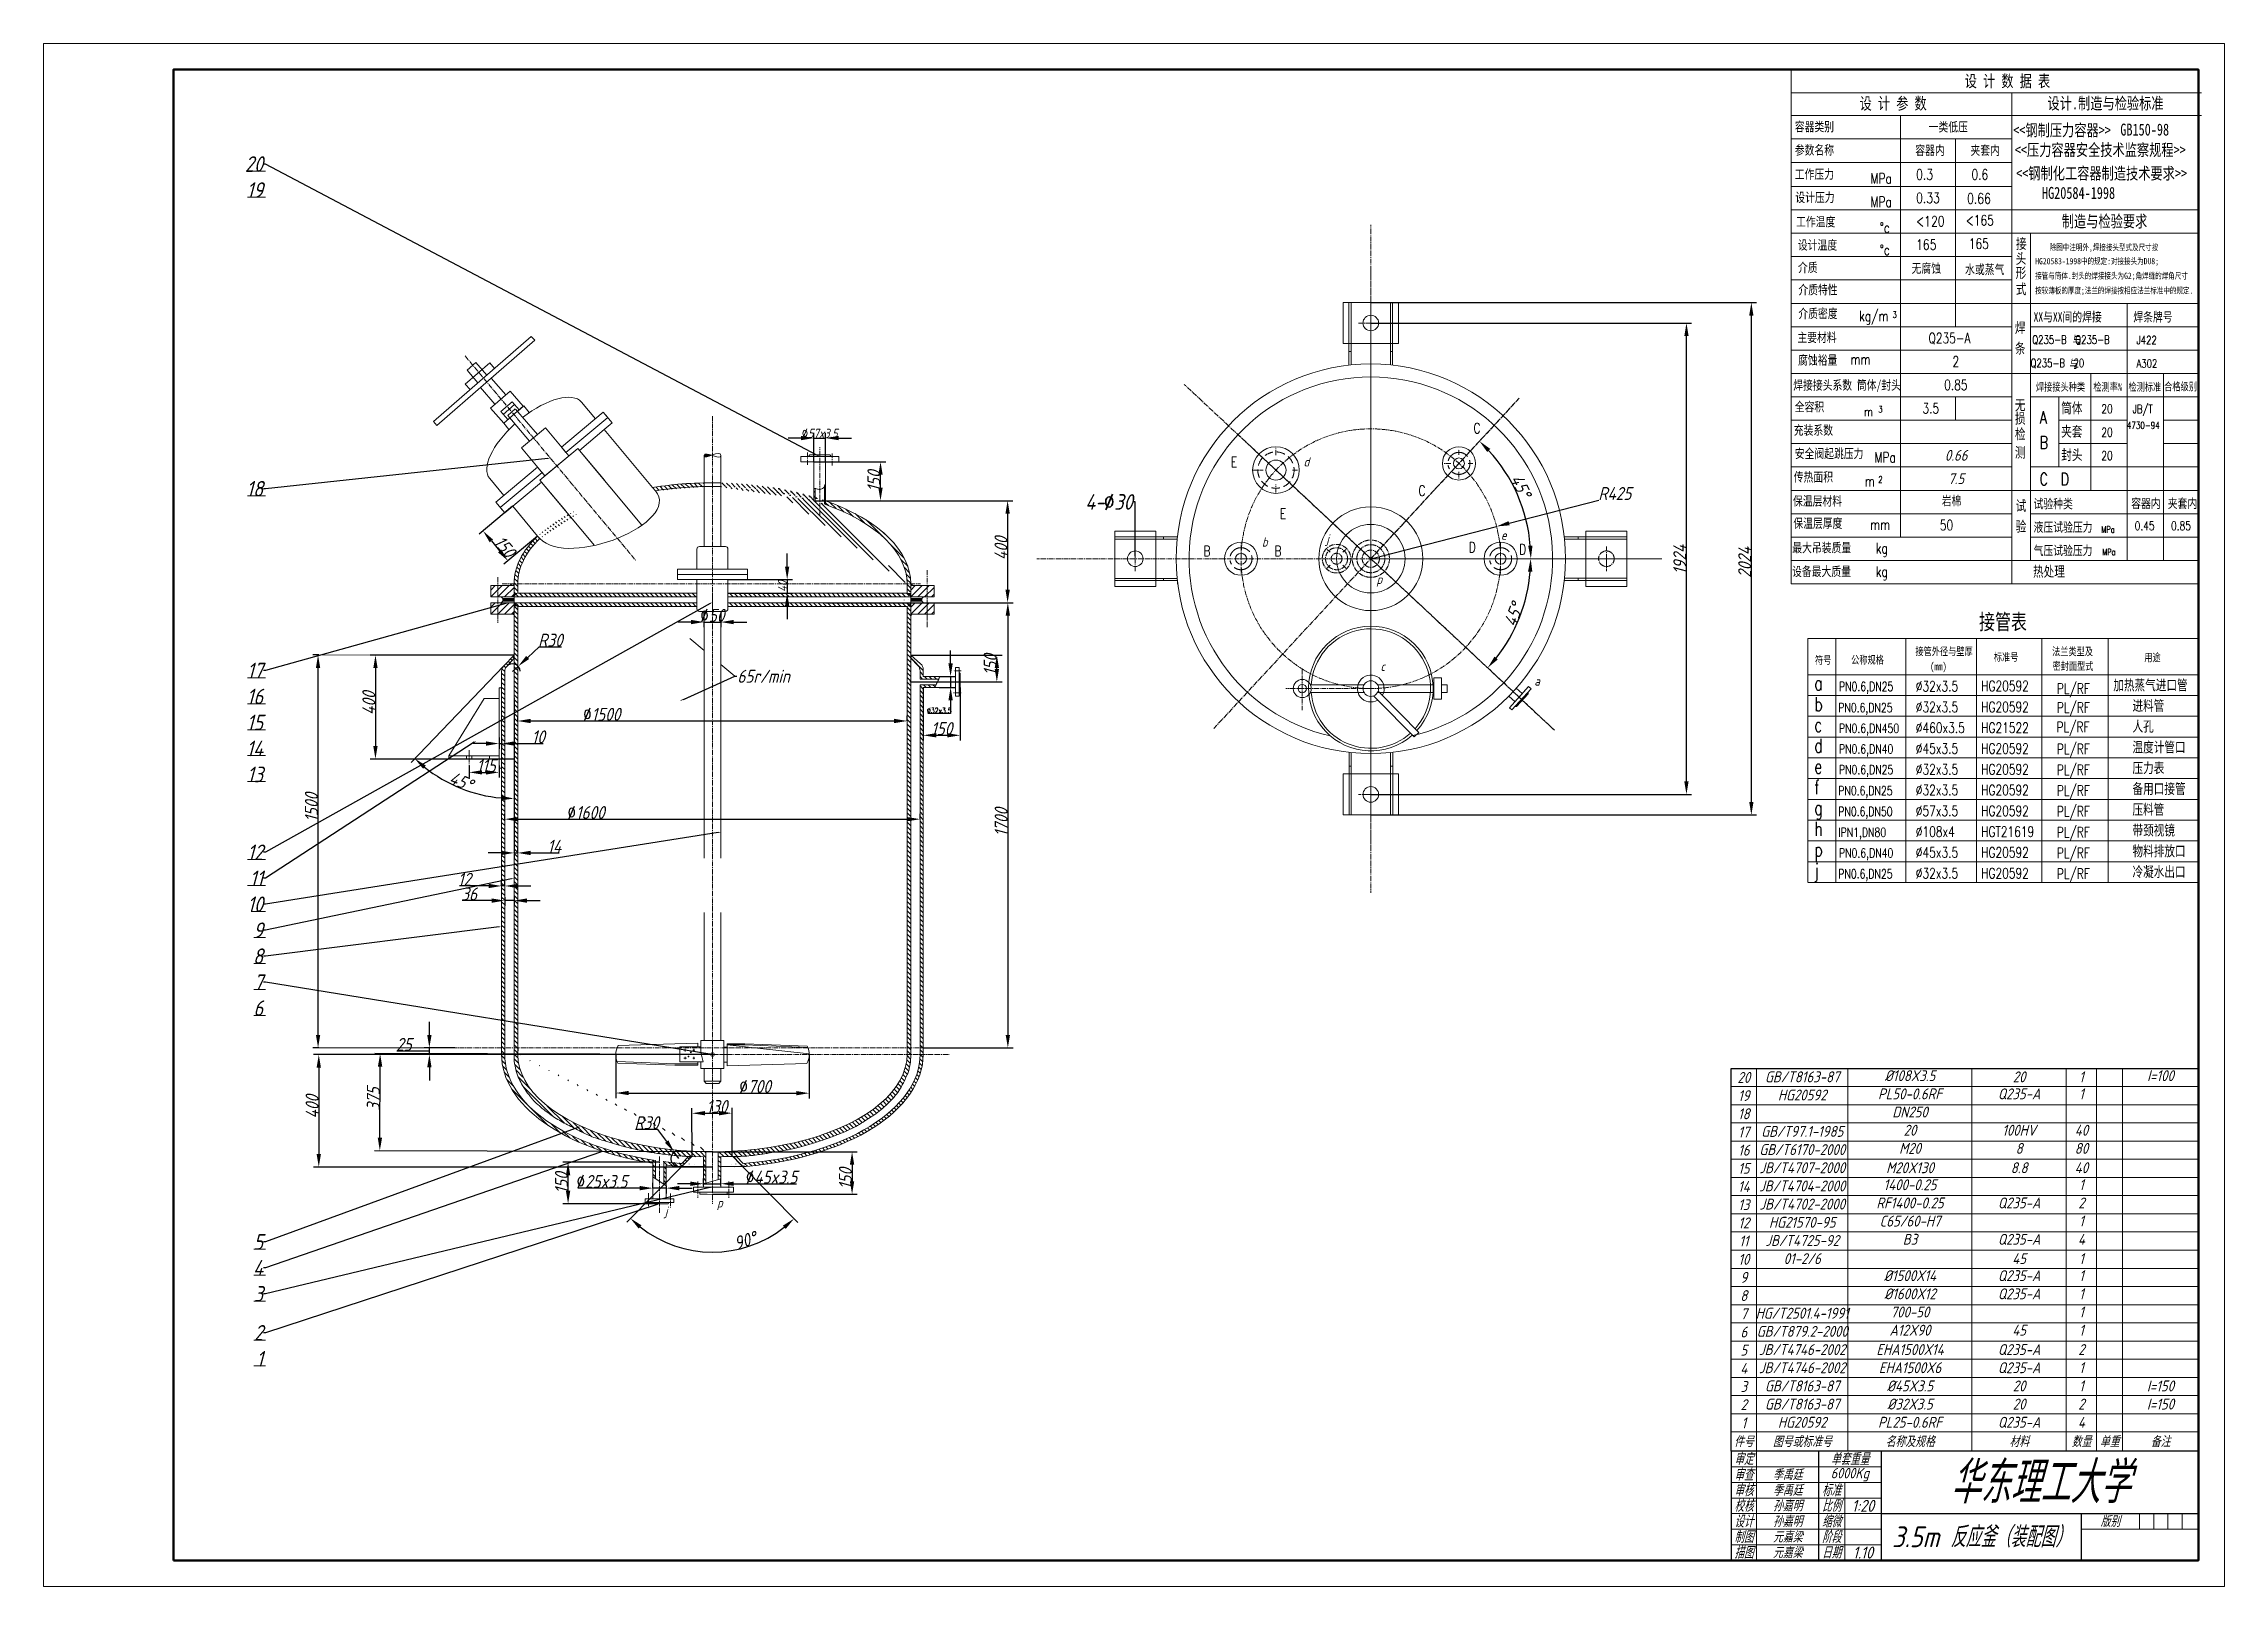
# Model space of a CAD drawing. Header units: millimetres. Extents: x 0 to 8400, y 0 to 5940.
import ezdxf
from ezdxf import colors
from ezdxf.entities.mleader import LeaderData, LeaderLine
from ezdxf.enums import TextEntityAlignment as Align
from ezdxf.math import Vec2, Vec3

# ---------------------------------------------------------------- set-up
doc = ezdxf.new("R2010")
doc.units = ezdxf.units.MM
for name, pattern in [('CENTER', [2, 1.25, -0.25, 0.25, -0.25]), ('CENTER2', [28.575, 19.05, -3.175, 3.175, -3.175]), ('DASHED2', [9.525, 6.35, -3.175]), ('HIDDEN', [0.375, 0.25, -0.125])]:
    doc.linetypes.add(name, pattern=pattern)
doc.layers.get('0').update_dxf_attribs({"lineweight": 18})
doc.layers.add('1', color=1, linetype='CENTER')
doc.layers.add('2', color=1, linetype='HIDDEN')
for name, color, linetype, lineweight in [('5', 1, 'Continuous', 9), ('中心线', 3, 'CENTER2', 18), ('截面', 1, 'Continuous', 9), ('标注', 4, 'Continuous', 18), ('标题栏外框线', 7, 'Continuous', 30), ('粗实线', 7, 'Continuous', 50), ('细实线', 7, 'Continuous', 18)]:
    doc.layers.add(name, color=color, linetype=linetype, lineweight=lineweight)
doc.styles.add('OlivierSun Standard', font='gbeitc.shx', dxfattribs={"bigfont": 'gbcbig.shx'})
doc.styles.add('ROMANS', font='romans', dxfattribs={"width": 0.75})
doc.styles.add('样式 3', font='', dxfattribs={"width": 0.75, "height": 46})
doc.styles.get('样式 3').set_extended_font_data('SimSun')
doc.dimstyles.new('OlivierSun Standard', dxfattribs={"dimtxt": 50, "dimasz": 50, "dimexe": 20, "dimexo": 0, "dimtad": 1, "dimtoh": 1, "dimlfac": 20, "dimdsep": 46, "dimtxsty": 'OlivierSun Standard', "dimcen": 50, "dimclrd": 4, "dimclre": 4, "dimclrt": 4, "dimadec": 0, "dimazin": 0, "dimtfac": 1, "dimtmove": 0, "dimatfit": 1, "dimfxl": 1, "dimarcsym": 0})

msp = doc.modelspace()

# ---------------------------------------------------------------- texts
at = {"color": 4, "style": 'ROMANS', "width": 0.75}
for p in [(5489.49657, 3980.84926), (5683.0957, 3972.8134)]:
    msp.add_text('D', height=40, dxfattribs=at).set_placement(p)
at = {"layer": '2', "color": 4, "style": 'ROMANS', "width": 0.75}
for p in [(4467.56008, 3966.32043), (4741.43139, 3966.32043)]:
    msp.add_text('B', height=40, dxfattribs=at).set_placement(p)
at = {"layer": '截面', "char_height": 42, "attachment_point": 5, "style": 'OlivierSun Standard'}
for s, insert in [('{\\C0;季禹廷}', (6717.7156, 430)), ('{\\C0;季禹廷}', (6717.7156, 370)), ('{\\C0;孙嘉明}', (6717.7156, 310)), ('{\\C0;孙嘉明}', (6717.7156, 250)), ('{\\C0;元嘉梁}', (6717.7156, 190)), ('{\\C0;元嘉梁}', (6717.7156, 130))]:
    msp.add_mtext_dynamic_manual_height_columns(s, width=240, gutter_width=85, heights=[0], dxfattribs=dict(at, insert=insert))
at = {"layer": '标注', "style": 'ROMANS', "width": 0.75}
for s, p in [('C', (5507.39898, 4439.25604)), ('E', (4572.95456, 4308.85223)), ('C', (5295.50576, 4198.87618)), ('E', (4761.74335, 4110.47674))]:
    msp.add_text(s, height=40, dxfattribs=at).set_placement(p)
at = {"layer": '标注', "char_height": 35, "attachment_point": 1, "style": 'OlivierSun Standard'}
for s, width, insert in [('d', 68.0202714, (4853.18663, 4347.0807)), ('b', 63.7278136, (4692.70005, 4038.47453)), ('j', 37.9135797, (4941.22898, 4051.4468)), ('e', 79.2203361, (5613.53159, 4064.78407)), ('p', 44.1034793, (5134.30348, 3895.0027)), ('c', 55.1914269, (5149.39127, 3559.59266)), ('a', 63.5712688, (5742.31714, 3502.71827)), ('j', 50.2680936, (2393.74763, 1462.72878)), ('p', 38.0685591, (2594.16878, 1494.19361))]:
    msp.add_mtext_dynamic_manual_height_columns(s, width=width, gutter_width=350, heights=[0], dxfattribs=dict(at, insert=insert))
at = {"layer": '细实线', "width": 0.75}
for s, height, style, p in [('设 计 数 据 表', 46, '样式 3', (7399.85672, 5772.81962)), ('设 计 参 数', 46, '样式 3', (6994.85241, 5686.58779)), ('设计.制造与检验标准', 46, '样式 3', (7718.79881, 5687.21582)), ('容器类别', 36, '样式 3', (6745.32224, 5602.39371)), ('一类低压', 36, '样式 3', (7260.95275, 5601.53265)), ('<<钢制压力容器>>', 46, '样式 3', (7586.67865, 5583.82179)), ('GB150-98', 46, '样式 3', (7999.1875, 5586.13131)), ('参数名称', 36, '样式 3', (6745.32224, 5512.39371)), ('容器内', 36, '样式 3', (7209.45553, 5511.53265)), ('夹套内', 36, '样式 3', (7422.037, 5511.53265)), ('<<压力容器安全技术监察规程>>', 46, '样式 3', (7592.64966, 5507.93786)), ('工作压力', 36, '样式 3', (6745.32224, 5419.42702)), ('<<钢制化工容器制造技术要求>>', 46, '样式 3', (7597.77214, 5417.54716)), ('MPa', 40, 'ROMANS', (7036.69703, 5400.90165)), ('0.3', 40, 'ROMANS', (7213.36595, 5416.1053)), ('0.6', 40, 'ROMANS', (7425.94743, 5416.1053)), ('HG20584-1998', 46, '样式 3', (7697.35908, 5342.29522)), ('设计压力', 36, '样式 3', (6747.36424, 5330.04261)), ('MPa', 40, 'ROMANS', (7036.69703, 5310.90165)), ('0.33', 40, 'ROMANS', (7213.36595, 5326.1053)), ('0.66', 40, 'ROMANS', (7409.79966, 5323.80207)), ('工作温度', 36, '样式 3', (6750.28363, 5236.19282)), ('<120', 40, 'ROMANS', (7213.36595, 5236.1053)), ('<165', 40, 'ROMANS', (7404.07162, 5239.80927)), ('制造与检验要求', 46, '样式 3', (7773.59107, 5233.09212)), ('设计温度', 36, '样式 3', (6757.1606, 5146.72737)), ('165', 40, 'ROMANS', (7213.36595, 5146.1053)), ('165', 40, 'ROMANS', (7415.81114, 5149.80922)), ('接', 40, '样式 3', (7597.15354, 5149.77596)), ('头', 40, '样式 3', (7596.34339, 5092.11942)), ('除图中注明外,焊接接头型式及尺寸按', 24, '样式 3', (7727.26003, 5143.75327)), ('介质', 36, '样式 3', (6757.63664, 5059.88912)), ('无腐蚀', 36, '样式 3', (7195.2639, 5057.13792)), ('水或蒸气', 36, '样式 3', (7401.17562, 5052.5674)), ('形', 40, '样式 3', (7595.68093, 5037.51352)), ('接管与筒体.封头的焊接接头为G2;角焊缝的焊角尺寸', 24, '样式 3', (7671.34195, 5034.36021)), ('HG20583-1998中的规定:对接接头为DU8;', 24, '样式 3', (7671.34195, 5090.38978)), ('介质特性', 36, '样式 3', (6759.05374, 4974.28584)), ('式', 40, '样式 3', (7596.90279, 4975.26642)), ('按较薄板的厚度;法兰的焊接按相应法兰标准中的规定.', 24, '样式 3', (7671.34195, 4977.5376)), ('介质密度', 36, '样式 3', (6759.05374, 4883.03258)), ('kg/m', 40, 'ROMANS', (6993.00481, 4871.29071)), ('3', 25, 'ROMANS', (7122.08396, 4883.86975)), ('XX与XX间的焊接', 36, '样式 3', (7665.06609, 4870.03982)), ('焊条牌号', 36, '样式 3', (8049.44921, 4870.03982)), ('主要材料', 36, '样式 3', (6755.32963, 4790.92099)), ('Q235-A', 40, 'ROMANS', (7260.12458, 4786.1053)), ('条', 40, '样式 3', (7593.2372, 4746.92824)), ('焊', 40, '样式 3', (7593.2372, 4826.26157)), ('Q235-B  Q235-B', 32, 'ROMANS', (7659.96457, 4784)), ('与', 32, '样式 3', (7815.00045, 4782.38407)), ('J422', 32, 'ROMANS', (8061.3528, 4782.42038)), ('腐蚀裕量', 36, '样式 3', (6757.84161, 4703.53813)), ('mm', 40, 'ROMANS', (6959.57038, 4704.59299)), ('2', 40, 'ROMANS', (7352.17137, 4696.1053)), ('Q235-B  20', 32, 'ROMANS', (7653.4288, 4694)), ('与', 32, '样式 3', (7803.74918, 4690.55466)), ('A302', 32, 'ROMANS', (8061.3528, 4692.42038)), ('焊接接头系数 筒体/封头', 36, '样式 3', (6739.29409, 4607.35915)), ('0.85', 40, 'ROMANS', (7320.7551, 4606.1053)), ('焊接接头种类', 30, '样式 3', (7674.34169, 4603.32608)), ('检测率%', 30, '样式 3', (7895.41435, 4603.12987)), ('检测标准', 30, '样式 3', (8030.55492, 4603.12987)), ('合格级别', 30, '样式 3', (8168.29349, 4604.67492)), ('全容积', 36, '样式 3', (6745.10974, 4523.82686)), ('3', 25, 'ROMANS', (7067.20843, 4519.29188)), ('3.5', 40, 'ROMANS', (7237.55265, 4516.1053)), ('无', 40, '样式 3', (7593.2372, 4528.46684)), ('筒体', 40, '样式 3', (7771.3775, 4516.61367)), ('20', 34, 'ROMANS', (7926.23077, 4516.68527)), ('JB/T', 32, 'ROMANS', (8046.5667, 4517.09588)), ('充装系数', 36, '样式 3', (6741.3314, 4433.82686)), (' m', 35, 'ROMANS', (6994.46444, 4505.21389)), ('损', 40, '样式 3', (7593.2372, 4476.97889)), ('检', 40, '样式 3', (7593.2372, 4416.58043)), ('A', 47.6, 'ROMANS', (7688.53167, 4476.97889)), ('夹套', 40, '样式 3', (7771.3775, 4426.61367)), ('20', 34, 'ROMANS', (7926.23077, 4426.68527)), ('4730-94', 27, 'ROMANS', (8024.25576, 4457.33358)), ('安全阀起跳压力', 36, '样式 3', (6745.10974, 4343.82686)), ('测', 40, '样式 3', (7593.2372, 4346.15762)), ('B', 47.6, 'ROMANS', (7688.53167, 4380.47622)), ('封头', 40, '样式 3', (7771.3775, 4336.61367)), ('20', 34, 'ROMANS', (7926.23077, 4336.68527)), ('传热面积', 36, '样式 3', (6741.3314, 4253.82686)), ('MPa', 40, 'ROMANS', (7052.15674, 4326.95951)), ('C  D', 47.6, 'ROMANS', (7688.53167, 4239.34158)), (' 保温层材料', 36, '样式 3', (6720, 4161.18521)), (' m', 40, 'ROMANS', (6994.46444, 4235.21389)), ('2', 25, 'ROMANS', (7067.20843, 4249.29188)), ('岩棉', 36, '样式 3', (7311.34497, 4162.3379)), ('保温层厚度', 36, '样式 3', (6739.68893, 4075.50318)), ('试', 40, '样式 3', (7595.98748, 4140.58337)), ('试验种类', 36, '样式 3', (7665.06609, 4150.42267)), ('容器内', 36, '样式 3', (8040.96857, 4151.95406)), ('夹套内', 36, '样式 3', (8181.99955, 4151.95406)), ('mm', 40, 'ROMANS', (7035.35097, 4068.25636)), ('50', 40, 'ROMANS', (7304.12613, 4066.1053)), ('验', 40, '样式 3', (7595.98748, 4061.25004)), ('液压试验压力', 36, '样式 3', (7665.06609, 4060.42267)), ('MPa', 25, 'ROMANS', (7926.23077, 4056.95951)), ('0.45', 34, 'ROMANS', (8054.40273, 4066.68527)), ('0.85', 34, 'ROMANS', (8194.51663, 4066.68527)), ('最大吊装质量 ', 36, '样式 3', (6735.64581, 3981.37432)), ('kg', 40, 'ROMANS', (7057.60004, 3977.33647)), ('气压试验压力', 36, '样式 3', (7665.06609, 3970.42267)), ('MPa', 25, 'ROMANS', (7929.23695, 3969.96217)), ('设备最大质量', 36, '样式 3', (6734.82868, 3889.78701)), ('kg', 40, 'ROMANS', (7057.60004, 3887.33647)), ('热处理', 40, '样式 3', (7662.90188, 3887.77182)), ('接管表', 60, '样式 3', (7455.07636, 3683.86362)), ('接管外径与壁厚', 30, '样式 3', (7210.00062, 3584.99722)), ('法兰类型及', 30, '样式 3', (7736.48734, 3584.72001)), ('符号', 30, '样式 3', (6823.08007, 3550.64404)), ('公称规格', 30, '样式 3', (6962.33894, 3552.32417)), ('(mm)', 30, '样式 3', (7266.44562, 3526.97325)), ('标准号', 30, '样式 3', (7512.02165, 3563.02077)), ('密封面型式', 30, '样式 3', (7738.14749, 3528.35384)), ('用途', 30, '样式 3', (8091.38885, 3561.35931)), ('a', 53.33333, 'ROMANS', (6820.38824, 3450.40497)), ('PN0.6,DN25', 35, 'ROMANS', (6915.57098, 3447.28357)), ('%%c32x3.5', 40, 'ROMANS', (7211.26979, 3445.84287)), ('HG20592', 40, 'ROMANS', (7462.88637, 3446.5807)), ('PL/RF', 40, 'ROMANS', (7754.54809, 3436.53543)), ('加热蒸气进口管', 40, '样式 3', (7972.05177, 3450.15667)), ('b', 53.33333, 'ROMANS', (6820.38824, 3370.40497)), ('PN0.6,DN25', 35, 'ROMANS', (6912.77954, 3365.84287)), ('%%c32x3.5', 40, 'ROMANS', (7211.26979, 3365.84287)), ('HG20592', 40, 'ROMANS', (7462.88637, 3365.84287)), ('PL/RF', 40, 'ROMANS', (7754.54809, 3363.70655)), ('进料管', 40, '样式 3', (8045.96948, 3371.28137)), ('c', 53.33333, 'ROMANS', (6820.38824, 3290.40497)), ('PN0.6,DN450', 35, 'ROMANS', (6915.57098, 3286.54574)), ('%%C460x3.5', 40, 'ROMANS', (7211.26979, 3285.84287)), ('HG21522', 40, 'ROMANS', (7462.88637, 3285.84287)), ('PL/RF', 40, 'ROMANS', (7752.96942, 3288.4388)), ('人孔', 40, '样式 3', (8045.96948, 3291.28137)), ('d', 53.33333, 'ROMANS', (6820.38824, 3210.40497)), ('PN0.6,DN40', 35, 'ROMANS', (6915.57098, 3206.54574)), ('%%c45x3.5', 40, 'ROMANS', (7211.26979, 3205.84287)), ('HG20592', 40, 'ROMANS', (7462.88637, 3205.84287)), ('PL/RF', 40, 'ROMANS', (7754.54809, 3203.70655)), ('温度计管口', 40, '样式 3', (8045.96948, 3211.28137)), ('e', 53.33333, 'ROMANS', (6820.38824, 3130.40497)), ('PN0.6,DN25', 35, 'ROMANS', (6915.57098, 3127.28357)), ('%%c32x3.5', 40, 'ROMANS', (7211.26979, 3125.84287)), ('HG20592', 40, 'ROMANS', (7462.88637, 3125.84287)), ('PL/RF', 40, 'ROMANS', (7754.54809, 3123.70655)), ('压力表', 40, '样式 3', (8045.96948, 3131.28137)), ('f', 53.33333, 'ROMANS', (6820.38824, 3050.40497)), ('PN0.6,DN25', 35, 'ROMANS', (6912.77954, 3045.84287)), ('%%c32x3.5', 40, 'ROMANS', (7211.26979, 3045.84287)), ('HG20592', 40, 'ROMANS', (7462.88637, 3045.84287)), ('PL/RF', 40, 'ROMANS', (7754.54809, 3043.70655)), ('备用口接管', 40, '样式 3', (8045.96948, 3051.28137)), ('g', 53.33333, 'ROMANS', (6820.38824, 2970.40497)), ('h', 53.33333, 'ROMANS', (6820.38824, 2890.40497)), ('PN0.6,DN50', 35, 'ROMANS', (6912.77954, 2965.84287)), ('%%c57x3.5', 40, 'ROMANS', (7211.26979, 2965.84287)), ('HG20592', 40, 'ROMANS', (7462.88637, 2965.84287)), ('PL/RF', 40, 'ROMANS', (7754.54809, 2963.70655)), ('压料管', 40, '样式 3', (8045.96948, 2971.28137)), ('IPN1,DN80', 35, 'ROMANS', (6912.77954, 2885.84287)), ('%%c108x4', 40, 'ROMANS', (7211.26979, 2885.84287)), ('HGT21619', 40, 'ROMANS', (7462.88637, 2885.84287)), ('PL/RF', 40, 'ROMANS', (7754.54809, 2883.70655)), ('物料排放口', 40, '样式 3', (8045.96948, 2811.28137)), ('带颈视镜', 40, '样式 3', (8045.96948, 2891.28137)), ('j', 53.33333, 'ROMANS', (6820.38824, 2730.40497)), ('p', 53.33333, 'ROMANS', (6820.38824, 2810.40497)), ('PN0.6,DN40', 35, 'ROMANS', (6915.57098, 2806.54574)), ('%%c45x3.5', 40, 'ROMANS', (7211.26979, 2805.84287)), ('HG20592', 40, 'ROMANS', (7462.88637, 2805.84287)), ('PL/RF', 40, 'ROMANS', (7754.54809, 2803.70655)), ('冷凝水出口', 40, '样式 3', (8045.96948, 2731.28137)), ('PN0.6,DN25', 35, 'ROMANS', (6912.77954, 2725.84287)), ('%%c32x3.5', 40, 'ROMANS', (7211.26979, 2725.84287)), ('HG20592', 40, 'ROMANS', (7462.88637, 2725.84287)), ('PL/RF', 40, 'ROMANS', (7754.54809, 2723.70655))]:
    msp.add_text(s, height=height, dxfattribs=dict(at, style=style)).set_placement(p)
at = {"layer": '细实线', "style": 'ROMANS', "width": 0.75}
for p in [(7092.14783, 5231.60626), (7092.14783, 5145.64128)]:
    msp.add_text('%%dc', height=40, dxfattribs=at).set_placement(p, align=Align.MIDDLE)
at = {"layer": '细实线', "attachment_point": 5, "style": 'OlivierSun Standard'}
for s, width, insert, char_height in [('0.66', 429.7032422, (7366.78464, 4355), 42), ('7.5', 429.7032422, (7366.78464, 4265), 42), ('20', 97.7156, (6548.8578, 1959.52206), 42), ('GB/T8163-87', 352.4808, (6773.956, 1961.78309), 42), ('%%C108X3.5', 477.5192, (7188.956, 1966.30515), 42), ('20', 363.2619, (7609.34655, 1961.78309), 42), ('1', 116.6667, (7849.31085, 1961.78309), 42), ('I=100', 292.3558, (8153.8221, 1966.30515), 42), ('19', 97.7156, (6548.8578, 1889.52206), 42), ('HG20592', 352.4808, (6773.956, 1891.78309), 42), ('PL50-0.6RF', 477.5192, (7188.956, 1896.30515), 42), ('Q235-A', 363.2619, (7609.34655, 1896.30515), 42), ('1', 116.6667, (7849.31085, 1896.30515), 42), ('18', 97.7156, (6548.8578, 1819.52206), 42), ('17', 97.7156, (6548.8578, 1749.52206), 42), ('GB/T97.1-1985', 352.4808, (6773.956, 1751.78309), 42), ('DN250', 477.5192, (7188.956, 1826.30515), 42), ('20', 477.5192, (7188.956, 1756.30515), 42), ('100HV', 363.2619, (7609.34655, 1756.30515), 42), ('40', 116.6667, (7849.31085, 1756.30515), 42), ('16', 97.7156, (6548.8578, 1679.52206), 42), ('GB/T6170-2000', 352.4808, (6773.956, 1681.78309), 42), ('M20', 477.5192, (7188.956, 1686.30515), 42), ('8', 363.2619, (7609.34655, 1686.30515), 42), ('80', 116.6667, (7849.31085, 1686.30515), 42), ('15', 97.7156, (6548.8578, 1609.52206), 42), ('JB/T4707-2000', 352.4808, (6773.956, 1611.78309), 42), ('M20X130', 477.5192, (7188.956, 1611.78309), 42), ('8.8', 363.2619, (7609.34655, 1611.78309), 42), ('40', 116.6667, (7849.31085, 1611.78309), 42), ('14', 97.7156, (6548.8578, 1539.52206), 42), ('JB/T4704-2000', 352.4808, (6773.956, 1541.78309), 42), ('1400-0.25', 477.5192, (7188.956, 1546.30515), 42), ('1', 116.6667, (7849.31085, 1546.30515), 42), ('13', 97.7156, (6548.8578, 1469.52206), 42), ('JB/T4702-2000', 352.4808, (6773.956, 1471.78309), 42), ('RF1400-0.25', 477.5192, (7188.956, 1476.30515), 42), ('Q235-A', 363.2619, (7609.34655, 1476.30515), 42), ('2', 116.6667, (7849.31085, 1476.30515), 42), ('12', 97.7156, (6548.8578, 1399.52206), 42), ('11', 97.7156, (6548.8578, 1329.52206), 42), ('JB/T4725-92', 352.4808, (6773.956, 1331.78309), 42), ('HG21570-95', 352.4808, (6773.956, 1401.78309), 42), ('C65/60-H7', 477.5192, (7188.956, 1406.30515), 42), ('B3', 477.5192, (7188.956, 1336.30515), 42), ('Q235-A', 363.2619, (7609.34655, 1336.30515), 42), ('4', 116.6667, (7849.31085, 1336.30515), 42), ('1', 116.6667, (7849.31085, 1406.30515), 42), ('10', 97.7156, (6548.8578, 1259.52206), 42), ('01-2/6', 352.4808, (6773.956, 1261.78309), 42), ('45', 363.2619, (7609.34655, 1261.78309), 42), ('1', 116.6667, (7849.31085, 1261.78309), 42), ('9', 97.7156, (6548.8578, 1189.52206), 42), ('%%C1500X14', 477.5192, (7188.956, 1196.30515), 42), ('Q235-A', 363.2619, (7609.34655, 1196.30515), 42), ('1', 116.6667, (7849.31085, 1196.30515), 42), ('8', 97.7156, (6548.8578, 1119.52206), 42), ('%%C1600X12', 477.5192, (7188.956, 1126.30515), 42), ('Q235-A', 363.2619, (7609.34655, 1126.30515), 42), ('1', 116.6667, (7849.31085, 1126.30515), 42), ('7', 97.7156, (6548.8578, 1049.52206), 42), ('HG/T2501.4-1991', 352.4808, (6773.956, 1051.78309), 42), ('700-50', 477.5192, (7188.956, 1056.30515), 42), ('1', 116.6667, (7849.31085, 1056.30515), 42), ('5', 97.7156, (6548.8578, 909.52206), 42), ('6', 97.7156, (6548.8578, 979.52206), 42), ('GB/T879.2-2000', 352.4808, (6773.956, 981.78309), 42), ('JB/T4746-2002', 352.4808, (6773.956, 911.78309), 42), ('EHA1500X14', 477.5192, (7188.956, 911.78309), 42), ('A12X90', 477.5192, (7188.956, 986.30515), 42), ('Q235-A', 363.2619, (7609.34655, 911.78309), 42), ('45', 363.2619, (7609.34655, 986.30515), 42), ('2', 116.6667, (7849.31085, 911.78309), 42), ('1', 116.6667, (7849.31085, 986.30515), 42), ('4', 97.7156, (6548.8578, 839.52206), 42), ('JB/T4746-2002', 352.4808, (6773.956, 841.78309), 42), ('EHA1500X6', 477.5192, (7188.956, 841.78309), 42), ('Q235-A', 363.2619, (7609.34655, 841.78309), 42), ('1', 116.6667, (7849.31085, 841.78309), 42), ('3', 97.7156, (6548.8578, 769.52206), 42), ('GB/T8163-87', 352.4808, (6773.956, 771.78309), 42), ('%%C45X3.5', 477.5192, (7188.956, 771.78309), 42), ('20', 363.2619, (7609.34655, 771.78309), 42), ('1', 116.6667, (7849.31085, 771.78309), 42), ('I=150', 292.3558, (8153.8221, 771.78309), 42), ('2', 97.7156, (6548.8578, 699.52206), 42), ('GB/T8163-87', 352.4808, (6773.956, 701.78309), 42), ('%%C32X3.5', 477.5192, (7188.956, 701.78309), 42), ('20', 363.2619, (7609.34655, 701.78309), 42), ('2', 116.6667, (7849.31085, 701.78309), 42), ('I=150', 292.3558, (8153.8221, 701.78309), 42), ('1', 97.7156, (6548.8578, 629.52206), 42), ('HG20592', 352.4808, (6773.956, 631.78309), 42), ('PL25-0.6RF', 477.5192, (7188.956, 631.78309), 42), ('Q235-A', 363.2619, (7609.34655, 631.78309), 42), ('4', 116.6667, (7849.31085, 631.78309), 42), ('审定', 97.7156, (6548.8578, 490), 46), ('件号', 97.7156, (6548.8578, 557.26103), 42), ('图号或标准号', 352.4808, (6773.956, 557.26103), 42), ('单套重量', 240, (6957.7156, 490), 46), ('名称及规格', 477.5192, (7188.956, 557.26103), 42), ('材料', 363.2619, (7609.34655, 557.26103), 42), ('数量', 116.6667, (7849.31085, 557.26103), 42), ('单重', 100, (7957.6442, 557.26103), 42), ('备注', 292.3558, (8153.8221, 557.26103), 42), ('审查', 97.7156, (6548.8578, 430), 46), ('6000Kg', 240, (6957.7156, 430), 40), ('华东理工大学', 1222.2844, (7688.8578, 400), 160), ('校核', 97.7156, (6548.8578, 310), 46), ('审核', 97.7156, (6548.8578, 370), 46), ('比例', 97.7156, (6886.5734, 310), 46), ('标准', 97.7156, (6886.5734, 370), 46), ('设计', 97.7156, (6548.8578, 250), 46), ('缩微', 97.7156, (6886.5734, 250), 46), ('1:20', 140, (7007.7156, 310), 46), ('版别', 225, (7960.2156, 250), 42), ('制图', 97.7156, (6548.8578, 190), 46), ('阶段', 97.7156, (6886.5734, 190), 46), ('3.5m 反应釜（装配图）', 770, (7462.7156, 190), 80), ('描图', 97.7156, (6548.8578, 130), 46), ('日期', 97.7156, (6886.5734, 130), 46), ('1.10', 140, (7007.7156, 130), 46)]:
    msp.add_mtext_dynamic_manual_height_columns(s, width=width, gutter_width=85, heights=[0], dxfattribs=dict(at, insert=insert, char_height=char_height))

# ---------------------------------------------------------------- blocks, each defined once
blk = doc.blocks.new('*U3')
at = {"layer": '中心线', "color": 0, "linetype": 'CENTER2', "transparency": 16777216}
blk.add_line((-430.7, 515.7), (227, -271.8), dxfattribs=at)
blk = doc.blocks.new('*U6')
at = {"layer": '中心线', "color": 0, "linetype": 'CENTER2', "transparency": 16777216}
blk.add_line((0, -126.5), (0, 135.3), dxfattribs=at)
blk = doc.blocks.new('*U7')
at = {"layer": '中心线', "color": 0, "transparency": 16777216}
for p, q in [((-993.5, 0), (-1.4, 0)), ((0, 1.4), (0, 10.7)), ((1.4, 0), (912.1, 0)), ((0, -10.7), (0, -1.4))]:
    blk.add_line(p, q, dxfattribs=at)
at = {"layer": '中心线', "color": 0, "linetype": 'Continuous', "transparency": 16777216}
for p, q in [((-0.7, 0), (0.7, 0)), ((0, -0.7), (0, 0.7))]:
    blk.add_line(p, q, dxfattribs=at)
blk = doc.blocks.new('*U16')
at = {"layer": '中心线', "color": 0, "linetype": 'CENTER2', "transparency": 16777216}
blk.add_line((-113.5, 0), (123.1, 0), dxfattribs=at)
blk = doc.blocks.new('*D20')
at = {"layer": 'DEFPOINTS', "color": 0, "transparency": 16777216}
for p in [(1826.1, 3332), (3326.1, 3332), (3326.1, 3332)]:
    blk.add_point(p, dxfattribs=at)
at = {"layer": '细实线', "color": 4, "lineweight": -2, "transparency": 16777216}
for p, q in [((1826.1, 3332), (1826.1, 3352)), ((1876.1, 3332), (3276.1, 3332)), ((3326.1, 3332), (3326.1, 3352))]:
    blk.add_line(p, q, dxfattribs=at)
at = {"layer": '细实线', "color": 4, "transparency": 16777216}
for points in [[(1876.1, 3340.3), (1876.1, 3323.6), (1826.1, 3332)], [(3276.1, 3340.3), (3276.1, 3323.6), (3326.1, 3332)]]:
    blk.add_solid(points, dxfattribs=at)
at = {"layer": '细实线', "color": 4, "transparency": 16777216, "insert": (2149.8, 3357.6), "char_height": 50, "attachment_point": 5, "style": 'OlivierSun Standard'}
blk.add_mtext('{\\Fromans|c134;\\W0.75;%%C}1500', dxfattribs=at)
blk = doc.blocks.new('*D21')
at = {"layer": 'DEFPOINTS', "color": 0, "transparency": 16777216}
for p in [(1776.1, 2953.9), (3376.1, 2953.9), (3376.1, 2953.9)]:
    blk.add_point(p, dxfattribs=at)
at = {"layer": '细实线', "color": 4, "lineweight": -2, "transparency": 16777216}
for p, q in [((1776.1, 2953.9), (1776.1, 2973.9)), ((1826.1, 2953.9), (3326.1, 2953.9)), ((3376.1, 2953.9), (3376.1, 2973.9))]:
    blk.add_line(p, q, dxfattribs=at)
at = {"layer": '细实线', "color": 4, "transparency": 16777216}
for points in [[(1826.1, 2962.3), (1826.1, 2945.6), (1776.1, 2953.9)], [(3326.1, 2962.3), (3326.1, 2945.6), (3376.1, 2953.9)]]:
    blk.add_solid(points, dxfattribs=at)
at = {"layer": '细实线', "color": 4, "transparency": 16777216, "insert": (2089.4, 2979.5), "char_height": 50, "width": 3.924, "attachment_point": 5, "style": 'OlivierSun Standard'}
blk.add_mtext('{\\Fromans|c134;\\W0.75;%%C\\A0;\\Fgbeitc,gbcbig|c134;\\W1;1600}', dxfattribs=at)
blk = doc.blocks.new('*D22')
at = {"layer": 'DEFPOINTS', "color": 0, "transparency": 16777216}
for p in [(1812.1, 3421.1), (1826.1, 2824), (1826.1, 2824)]:
    blk.add_point(p, dxfattribs=at)
at = {"layer": '细实线', "color": 4, "lineweight": -2, "transparency": 16777216}
for p, q in [((1812.1, 3421.1), (1812.1, 2804)), ((1762.1, 2824), (1712.1, 2824)), ((1812.1, 2824), (1826.1, 2824)), ((1826.1, 2824), (1826.1, 2844)), ((1876.1, 2824), (1985.7, 2824))]:
    blk.add_line(p, q, dxfattribs=at)
at = {"layer": '细实线', "color": 4, "transparency": 16777216}
for points in [[(1762.1, 2832.3), (1762.1, 2815.6), (1812.1, 2824)], [(1876.1, 2832.3), (1876.1, 2815.6), (1826.1, 2824)]]:
    blk.add_solid(points, dxfattribs=at)
at = {"layer": '细实线', "color": 4, "transparency": 16777216, "insert": (1967.3, 2849.6), "char_height": 50, "attachment_point": 5, "style": 'OlivierSun Standard'}
blk.add_mtext('14', dxfattribs=at)
blk = doc.blocks.new('*D23')
at = {"layer": 'DEFPOINTS', "color": 0, "transparency": 16777216}
for p in [(1764.1, 2696.7), (1776.1, 2696.7), (1776.1, 2696.7)]:
    blk.add_point(p, dxfattribs=at)
at = {"layer": '细实线', "color": 4, "lineweight": -2, "transparency": 16777216}
for p, q in [((1714.1, 2696.7), (1601.4, 2696.7)), ((1764.1, 2696.7), (1764.1, 2716.7)), ((1776.1, 2696.7), (1764.1, 2696.7)), ((1776.1, 2696.7), (1776.1, 2716.7)), ((1826.1, 2696.7), (1876.1, 2696.7))]:
    blk.add_line(p, q, dxfattribs=at)
at = {"layer": '细实线', "color": 4, "transparency": 16777216}
for points in [[(1714.1, 2705), (1714.1, 2688.4), (1764.1, 2696.7)], [(1826.1, 2705), (1826.1, 2688.4), (1776.1, 2696.7)]]:
    blk.add_solid(points, dxfattribs=at)
at = {"layer": '细实线', "color": 4, "transparency": 16777216, "insert": (1620.8, 2722.3), "char_height": 50, "attachment_point": 5, "style": 'OlivierSun Standard'}
blk.add_mtext('12', dxfattribs=at)
blk = doc.blocks.new('*D25')
at = {"layer": 'DEFPOINTS', "color": 0, "transparency": 16777216}
for p in [(1485.9, 2073.5), (1584.4, 2073.4), (2576.1, 2047.5)]:
    blk.add_point(p, dxfattribs=at)
at = {"layer": '细实线', "color": 4, "lineweight": -2, "transparency": 16777216}
for p, q in [((1485.9, 2123.5), (1486, 2173.5)), ((1415.6, 2061), (1360.2, 2061)), ((1485.9, 2060.9), (1415.6, 2061)), ((1584.4, 2073.4), (1465.9, 2073.5)), ((2576.1, 2047.5), (1465.9, 2048.4)), ((1485.9, 2048.3), (1485.9, 2073.5)), ((1485.9, 2048.3), (1485.9, 2073.5)), ((1485.9, 1998.3), (1485.8, 1948.3))]:
    blk.add_line(p, q, dxfattribs=at)
at = {"layer": '细实线', "color": 4, "transparency": 16777216}
for points in [[(1477.6, 2123.5), (1494.3, 2123.5), (1485.9, 2073.5)], [(1477.5, 1998.4), (1494.2, 1998.3), (1485.9, 2048.3)]]:
    blk.add_solid(points, dxfattribs=at)
at = {"layer": '细实线', "color": 4, "transparency": 16777216, "insert": (1387.9, 2086.6), "char_height": 50, "attachment_point": 5, "style": 'OlivierSun Standard'}
blk.add_mtext('25', dxfattribs=at)
blk = doc.blocks.new('*D27')
at = {"layer": 'DEFPOINTS', "color": 0, "transparency": 16777216}
for p in [(2467.6, 1626), (2496.2, 1654.8), (2654.9, 1655.1), (2683.5, 1626), (2459.9, 1302.2)]:
    blk.add_point(p, dxfattribs=at)
at = {"layer": '细实线', "color": 4, "lineweight": -2, "transparency": 16777216}
for p, q in [((2467.6, 1626), (2246.1, 1402.9)), ((2683.5, 1626), (2904.5, 1401.3))]:
    blk.add_line(p, q, dxfattribs=at)
blk.add_arc((2576.1, 1735.2), 448.4, 231.59341, 308.13509, dxfattribs=at)
at = {"layer": '细实线', "color": 4, "transparency": 16777216}
for points in [[(2292, 1377.6), (2303.1, 1390.1), (2260.2, 1417.1)], [(2847.5, 1388.8), (2858.5, 1376.3), (2890.5, 1415.6)]]:
    blk.add_solid(points, dxfattribs=at)
at = {"layer": '细实线', "color": 4, "transparency": 16777216, "insert": (2702.1, 1331.7), "char_height": 50, "attachment_point": 5, "rotation": 17.33916, "style": 'OlivierSun Standard'}
blk.add_mtext('90°', dxfattribs=at)
blk = doc.blocks.new('*D28')
at = {"layer": 'DEFPOINTS', "color": 0, "transparency": 16777216}
for p in [(2651.6, 1821.9), (2497.8, 1654.8), (2652, 1655.1)]:
    blk.add_point(p, dxfattribs=at)
at = {"layer": '细实线', "color": 4, "lineweight": -2, "transparency": 16777216}
for p, q in [((2497.8, 1654.8), (2497.4, 1841.6)), ((2547.5, 1821.7), (2601.6, 1821.8)), ((2652, 1655.1), (2651.6, 1841.9))]:
    blk.add_line(p, q, dxfattribs=at)
at = {"layer": '细实线', "color": 4, "transparency": 16777216}
for points in [[(2547.4, 1830), (2547.5, 1813.4), (2497.5, 1821.6)], [(2601.6, 1830.2), (2601.7, 1813.5), (2651.6, 1821.9)]]:
    blk.add_solid(points, dxfattribs=at)
at = {"layer": '细实线', "color": 4, "transparency": 16777216, "insert": (2593.4, 1847.4), "char_height": 50, "attachment_point": 5, "rotation": 0.13498, "style": 'OlivierSun Standard'}
blk.add_mtext('130', dxfattribs=at)
blk = doc.blocks.new('*D30')
at = {"layer": 'DEFPOINTS', "color": 0, "transparency": 16777216}
for p in [(2346.4, 1533.3), (2398.3, 1541.7), (2398.3, 1533.3)]:
    blk.add_point(p, dxfattribs=at)
at = {"layer": '细实线', "color": 4, "lineweight": -2, "transparency": 16777216}
for p, q in [((2296.4, 1533.3), (2057.2, 1533.3)), ((2346.4, 1533.3), (2346.4, 1553.3)), ((2398.3, 1533.3), (2346.4, 1533.3)), ((2398.3, 1541.7), (2398.3, 1513.3)), ((2448.3, 1533.3), (2498.3, 1533.3))]:
    blk.add_line(p, q, dxfattribs=at)
at = {"layer": '细实线', "color": 4, "transparency": 16777216}
for points in [[(2296.4, 1541.6), (2296.4, 1525), (2346.4, 1533.3)], [(2448.3, 1541.6), (2448.3, 1525), (2398.3, 1533.3)]]:
    blk.add_solid(points, dxfattribs=at)
at = {"layer": '细实线', "color": 4, "transparency": 16777216, "insert": (2150.8, 1558.9), "char_height": 50, "attachment_point": 5, "style": 'OlivierSun Standard'}
blk.add_mtext('{\\Fromans|c134;\\W0.75;%%C}25x3.5', dxfattribs=at)
blk = doc.blocks.new('*D31')
at = {"layer": 'DEFPOINTS', "color": 0, "transparency": 16777216}
for p in [(2541.3, 1543.5), (2608.6, 1550.2), (2608.6, 1543.5)]:
    blk.add_point(p, dxfattribs=at)
at = {"layer": '细实线', "color": 4, "lineweight": -2, "transparency": 16777216}
for p, q in [((2491.3, 1550.2), (2441.3, 1550.2)), ((2541.3, 1543.5), (2541.3, 1570.2)), ((2541.3, 1550.2), (2608.6, 1550.2)), ((2608.6, 1543.5), (2608.6, 1570.2)), ((2658.6, 1550.2), (2899.9, 1550.2))]:
    blk.add_line(p, q, dxfattribs=at)
at = {"layer": '细实线', "color": 4, "transparency": 16777216}
for points in [[(2491.3, 1558.5), (2491.3, 1541.8), (2541.3, 1550.2)], [(2658.6, 1558.5), (2658.6, 1541.8), (2608.6, 1550.2)]]:
    blk.add_solid(points, dxfattribs=at)
at = {"layer": '细实线', "color": 4, "transparency": 16777216, "insert": (2804.2, 1575.8), "char_height": 50, "attachment_point": 5, "style": 'OlivierSun Standard'}
blk.add_mtext('{\\Fromans|c134;\\W0.75;%%C}45x3.5', dxfattribs=at)
blk = doc.blocks.new('*D32')
at = {"layer": 'DEFPOINTS', "color": 0, "transparency": 16777216}
for p in [(2020.2, 1633.2), (2372.3, 1633.2), (2372.3, 1473.2)]:
    blk.add_point(p, dxfattribs=at)
at = {"layer": '细实线', "color": 4, "lineweight": -2, "transparency": 16777216}
for p, q in [((2372.3, 1633.2), (2000.2, 1633.2)), ((2020.2, 1523.2), (2020.2, 1583.2)), ((2372.3, 1473.2), (2000.2, 1473.2))]:
    blk.add_line(p, q, dxfattribs=at)
at = {"layer": '细实线', "color": 4, "transparency": 16777216}
for points in [[(2011.8, 1583.2), (2028.5, 1583.2), (2020.2, 1633.2)], [(2011.8, 1523.2), (2028.5, 1523.2), (2020.2, 1473.2)]]:
    blk.add_solid(points, dxfattribs=at)
at = {"layer": '细实线', "color": 4, "transparency": 16777216, "insert": (1994.6, 1553.2), "char_height": 50, "attachment_point": 5, "rotation": 90, "style": 'OlivierSun Standard'}
blk.add_mtext('150', dxfattribs=at)
blk = doc.blocks.new('*D33')
at = {"layer": 'DEFPOINTS', "color": 0, "transparency": 16777216}
for p in [(1776.1, 2654.2), (1812.1, 2654.2), (1812.1, 2640.3)]:
    blk.add_point(p, dxfattribs=at)
at = {"layer": '细实线', "color": 4, "lineweight": -2, "transparency": 16777216}
for p, q in [((1726.1, 2640.3), (1612.3, 2640.3)), ((1776.1, 2654.2), (1776.1, 2620.3)), ((1812.1, 2640.3), (1776.1, 2640.3)), ((1812.1, 2654.2), (1812.1, 2620.3)), ((1862.1, 2640.3), (1912.1, 2640.3))]:
    blk.add_line(p, q, dxfattribs=at)
at = {"layer": '细实线', "color": 4, "transparency": 16777216}
for points in [[(1726.1, 2648.7), (1726.1, 2632), (1776.1, 2640.3)], [(1862.1, 2648.7), (1862.1, 2632), (1812.1, 2640.3)]]:
    blk.add_solid(points, dxfattribs=at)
at = {"layer": '细实线', "color": 4, "transparency": 16777216, "insert": (1639, 2666), "char_height": 50, "attachment_point": 5, "style": 'OlivierSun Standard'}
blk.add_mtext('36', dxfattribs=at)
blk = doc.blocks.new('*D34')
at = {"layer": 'DEFPOINTS', "color": 0, "transparency": 16777216}
for p in [(2203.9, 2048.3), (2949, 2047.5), (2948.8, 1898.8)]:
    blk.add_point(p, dxfattribs=at)
at = {"layer": '细实线', "color": 4, "lineweight": -2, "transparency": 16777216}
for p, q in [((2203.9, 2048.3), (2203.7, 1879.5)), ((2949, 2047.5), (2948.8, 1878.8)), ((2253.7, 1899.5), (2898.8, 1898.8))]:
    blk.add_line(p, q, dxfattribs=at)
at = {"layer": '细实线', "color": 4, "transparency": 16777216}
for points in [[(2253.7, 1907.8), (2253.7, 1891.2), (2203.7, 1899.5)], [(2898.8, 1907.1), (2898.8, 1890.5), (2948.8, 1898.8)]]:
    blk.add_solid(points, dxfattribs=at)
at = {"layer": '细实线', "color": 4, "transparency": 16777216, "insert": (2740.7, 1924.6), "char_height": 50, "attachment_point": 5, "rotation": 359.93918, "style": 'OlivierSun Standard'}
blk.add_mtext('{\\Fromans|c134;\\W0.75;%%C}700', dxfattribs=at)
blk = doc.blocks.new('*D35')
at = {"layer": 'DEFPOINTS', "color": 0, "transparency": 16777216}
for p in [(2429, 1671.6), (2446.3, 1647.1)]:
    blk.add_point(p, dxfattribs=at)
at = {"layer": '细实线', "color": 4, "lineweight": -2, "transparency": 16777216}
for p, q in [((2366.5, 1759.5), (2280.4, 1759.5)), ((2400, 1712.3), (2366.5, 1759.5)), ((2446.3, 1647.1), (2429, 1671.6))]:
    blk.add_line(p, q, dxfattribs=at)
blk.add_arc((2446.3, 1647.1), 30, 87.19968, 264.91693, dxfattribs=at)
at = {"layer": '细实线', "color": 4, "transparency": 16777216}
blk.add_solid([(2406.8, 1717.2), (2393.2, 1707.5), (2429, 1671.6)], dxfattribs=at)
at = {"layer": '细实线', "color": 4, "transparency": 16777216, "insert": (2323.1, 1785.2), "char_height": 50, "attachment_point": 5, "style": 'OlivierSun Standard'}
blk.add_mtext('R30', dxfattribs=at)
blk = doc.blocks.new('*D36')
at = {"layer": 'DEFPOINTS', "color": 0, "transparency": 16777216}
for p in [(2543.7, 3754.2), (2608.4, 3754.2), (2608.4, 3712.8)]:
    blk.add_point(p, dxfattribs=at)
at = {"layer": '细实线', "color": 4, "lineweight": -2, "transparency": 16777216}
for p, q in [((2493.7, 3712.8), (2443.7, 3712.8)), ((2543.7, 3754.2), (2543.7, 3692.8)), ((2543.7, 3712.8), (2608.4, 3712.8)), ((2608.4, 3754.2), (2608.4, 3692.8)), ((2658.4, 3712.8), (2708.4, 3712.8))]:
    blk.add_line(p, q, dxfattribs=at)
at = {"layer": '细实线', "color": 4, "transparency": 16777216}
for points in [[(2493.7, 3721.2), (2493.7, 3704.5), (2543.7, 3712.8)], [(2658.4, 3721.2), (2658.4, 3704.5), (2608.4, 3712.8)]]:
    blk.add_solid(points, dxfattribs=at)
at = {"layer": '细实线', "color": 4, "transparency": 16777216, "insert": (2576.1, 3738.5), "char_height": 50, "attachment_point": 5, "style": 'OlivierSun Standard'}
blk.add_mtext('{\\Fromans|c134;\\W0.75;%%C}50', dxfattribs=at)
blk = doc.blocks.new('*D37')
at = {"layer": 'DEFPOINTS', "color": 0, "transparency": 16777216}
for p in [(1812.1, 3773.4), (1772.4, 3544.1), (1812.1, 3585.4), (1672.8, 3051), (1812.1, 2073.4)]:
    blk.add_point(p, dxfattribs=at)
at = {"layer": '细实线', "color": 4, "lineweight": -2, "transparency": 16777216}
blk.add_line((1772.4, 3544.1), (1415.8, 3172.6), dxfattribs=at)
blk.add_arc((1812.1, 3585.4), 552.2, 231.35856, 264.81058, dxfattribs=at)
at = {"layer": '细实线', "color": 4, "transparency": 16777216}
for points in [[(1461.8, 3147.8), (1472.7, 3160.3), (1429.6, 3187)], [(1762.5, 3043.8), (1761.8, 3027.1), (1812.1, 3033.2)]]:
    blk.add_solid(points, dxfattribs=at)
at = {"layer": '细实线', "color": 4, "transparency": 16777216, "insert": (1607.8, 3100), "char_height": 50, "attachment_point": 5, "rotation": 337.17972, "style": 'OlivierSun Standard'}
blk.add_mtext('45°', dxfattribs=at)
blk = doc.blocks.new('*D38')
at = {"layer": 'DEFPOINTS', "color": 0, "transparency": 16777216}
for p in [(1828, 3542.4), (1806.1, 3521.9)]:
    blk.add_point(p, dxfattribs=at)
at = {"layer": '细实线', "color": 4, "lineweight": -2, "transparency": 16777216}
for p, q in [((1864.6, 3576.5), (1908.6, 3617.6)), ((1908.6, 3617.6), (1994.7, 3617.6)), ((1806.1, 3521.9), (1828, 3542.4))]:
    blk.add_line(p, q, dxfattribs=at)
blk.add_arc((1806.1, 3521.9), 30, 4.83686, 138.01279, dxfattribs=at)
at = {"layer": '细实线', "color": 4, "transparency": 16777216}
blk.add_solid([(1858.9, 3582.6), (1870.2, 3570.4), (1828, 3542.4)], dxfattribs=at)
at = {"layer": '细实线', "color": 4, "transparency": 16777216, "insert": (1952, 3643.2), "char_height": 50, "attachment_point": 5, "style": 'OlivierSun Standard'}
blk.add_mtext('R30', dxfattribs=at)
blk = doc.blocks.new('*D39')
at = {"layer": 'DEFPOINTS', "color": 0, "transparency": 16777216}
for p in [(1806.7, 4159.1), (1902.9, 4044), (1788.7, 3948.6)]:
    blk.add_point(p, dxfattribs=at)
at = {"layer": '细实线', "color": 4, "lineweight": -2, "transparency": 16777216}
for p, q in [((1806.7, 4159.1), (1677.2, 4050.9)), ((1902.9, 4044), (1773.3, 3935.7)), ((1724.6, 4025.3), (1756.6, 3986.9))]:
    blk.add_line(p, q, dxfattribs=at)
at = {"layer": '细实线', "color": 4, "transparency": 16777216}
for points in [[(1731, 4030.7), (1718.2, 4020), (1692.5, 4063.7)], [(1763, 3992.3), (1750.2, 3981.6), (1788.7, 3948.6)]]:
    blk.add_solid(points, dxfattribs=at)
at = {"layer": '细实线', "color": 4, "transparency": 16777216, "insert": (1776.3, 4003.4), "char_height": 50, "attachment_point": 5, "rotation": 309.86834, "style": 'OlivierSun Standard'}
blk.add_mtext('150', dxfattribs=at)
blk = doc.blocks.new('*D40')
at = {"layer": 'DEFPOINTS', "color": 0, "transparency": 16777216}
for p in [(1812.1, 3585.4), (1278.2, 3185.4), (1812.1, 3185.4)]:
    blk.add_point(p, dxfattribs=at)
at = {"layer": '细实线', "color": 4, "lineweight": -2, "transparency": 16777216}
for p, q in [((1812.1, 3585.4), (1258.2, 3585.4)), ((1278.2, 3535.4), (1278.2, 3235.4)), ((1812.1, 3185.4), (1258.2, 3185.4))]:
    blk.add_line(p, q, dxfattribs=at)
at = {"layer": '细实线', "color": 4, "transparency": 16777216}
for points in [[(1269.9, 3535.4), (1286.5, 3535.4), (1278.2, 3585.4)], [(1269.9, 3235.4), (1286.5, 3235.4), (1278.2, 3185.4)]]:
    blk.add_solid(points, dxfattribs=at)
at = {"layer": '细实线', "color": 4, "transparency": 16777216, "insert": (1252.6, 3400.4), "char_height": 50, "attachment_point": 5, "rotation": 90, "style": 'OlivierSun Standard'}
blk.add_mtext('400', dxfattribs=at)
blk = doc.blocks.new('*D41')
at = {"layer": 'DEFPOINTS', "color": 0, "transparency": 16777216}
for p in [(2576.1, 2047.5), (1059.9, 1614.4), (2576.1, 1614.4)]:
    blk.add_point(p, dxfattribs=at)
at = {"layer": '细实线', "color": 4, "lineweight": -2, "transparency": 16777216}
for p, q in [((2576.1, 2047.5), (1039.9, 2047.5)), ((1059.9, 1997.5), (1059.9, 1664.4)), ((2576.1, 1614.4), (1039.9, 1614.4))]:
    blk.add_line(p, q, dxfattribs=at)
at = {"layer": '细实线', "color": 4, "transparency": 16777216}
for points in [[(1051.5, 1997.5), (1068.2, 1997.5), (1059.9, 2047.5)], [(1051.5, 1664.4), (1068.2, 1664.4), (1059.9, 1614.4)]]:
    blk.add_solid(points, dxfattribs=at)
at = {"layer": '细实线', "color": 4, "transparency": 16777216, "insert": (1034.2, 1846.5), "char_height": 50, "attachment_point": 5, "rotation": 90, "style": 'OlivierSun Standard'}
blk.add_mtext('400', dxfattribs=at)
blk = doc.blocks.new('*D42')
at = {"layer": 'DEFPOINTS', "color": 0, "transparency": 16777216}
for p in [(1057.1, 3586.3), (1059.9, 3586.3), (1059.9, 2073.5)]:
    blk.add_point(p, dxfattribs=at)
at = {"layer": '细实线', "color": 4, "lineweight": -2, "transparency": 16777216}
for p, q in [((1059.9, 3586.3), (1037.1, 3586.3)), ((1057.1, 2123.5), (1057.1, 3536.3)), ((1059.9, 2073.5), (1037.1, 2073.5))]:
    blk.add_line(p, q, dxfattribs=at)
at = {"layer": '细实线', "color": 4, "transparency": 16777216}
for points in [[(1048.8, 3536.3), (1065.5, 3536.3), (1057.1, 3586.3)], [(1048.8, 2123.5), (1065.5, 2123.5), (1057.1, 2073.5)]]:
    blk.add_solid(points, dxfattribs=at)
at = {"layer": '细实线', "color": 4, "transparency": 16777216, "insert": (1031.5, 2985.8), "char_height": 50, "attachment_point": 5, "rotation": 90, "style": 'OlivierSun Standard'}
blk.add_mtext(' 1500', dxfattribs=at)
blk = doc.blocks.new('*D43')
at = {"layer": 'DEFPOINTS', "color": 0, "transparency": 16777216}
for p in [(1639.1, 3160.9), (1754.1, 3160.9), (1754.1, 3134.2)]:
    blk.add_point(p, dxfattribs=at)
at = {"layer": '标注', "color": 4, "lineweight": -2, "transparency": 16777216}
for p, q in [((1639.1, 3160.9), (1639.1, 3114.2)), ((1689.1, 3134.2), (1704.1, 3134.2)), ((1754.1, 3160.9), (1754.1, 3114.2))]:
    blk.add_line(p, q, dxfattribs=at)
at = {"layer": '标注', "color": 4, "transparency": 16777216}
for points in [[(1689.1, 3142.5), (1689.1, 3125.8), (1639.1, 3134.2)], [(1704.1, 3142.5), (1704.1, 3125.8), (1754.1, 3134.2)]]:
    blk.add_solid(points, dxfattribs=at)
at = {"layer": '标注', "color": 4, "transparency": 16777216, "insert": (1704.6, 3159.8), "char_height": 50, "attachment_point": 5, "style": 'OlivierSun Standard'}
blk.add_mtext('115', dxfattribs=at)
blk = doc.blocks.new('*D44')
at = {"layer": 'DEFPOINTS', "color": 0, "transparency": 16777216}
for p in [(1754.1, 3268.4), (1764.1, 3268.4), (1764.1, 3245.1)]:
    blk.add_point(p, dxfattribs=at)
at = {"layer": '标注', "color": 4, "lineweight": -2, "transparency": 16777216}
for p, q in [((1704.1, 3245.1), (1654.1, 3245.1)), ((1754.1, 3268.4), (1754.1, 3225.1)), ((1754.1, 3245.1), (1764.1, 3245.1)), ((1764.1, 3268.4), (1764.1, 3225.1)), ((1814.1, 3245.1), (1923.7, 3245.1))]:
    blk.add_line(p, q, dxfattribs=at)
at = {"layer": '标注', "color": 4, "transparency": 16777216}
for points in [[(1704.1, 3253.5), (1704.1, 3236.8), (1754.1, 3245.1)], [(1814.1, 3253.5), (1814.1, 3236.8), (1764.1, 3245.1)]]:
    blk.add_solid(points, dxfattribs=at)
at = {"layer": '标注', "color": 4, "transparency": 16777216, "insert": (1905.3, 3270.8), "char_height": 50, "attachment_point": 5, "style": 'OlivierSun Standard'}
blk.add_mtext('10', dxfattribs=at)
blk = doc.blocks.new('*D45')
at = {"layer": 'DEFPOINTS', "color": 0, "transparency": 16777216}
for p in [(3340.1, 3787.4), (3388.1, 2073.4), (3714.1, 2073.4)]:
    blk.add_point(p, dxfattribs=at)
at = {"layer": '标注', "color": 4, "lineweight": -2, "transparency": 16777216}
for p, q in [((3340.1, 3787.4), (3734.1, 3787.4)), ((3714.1, 3737.4), (3714.1, 2123.4)), ((3388.1, 2073.4), (3734.1, 2073.4))]:
    blk.add_line(p, q, dxfattribs=at)
at = {"layer": '标注', "color": 4, "transparency": 16777216}
for points in [[(3705.7, 3737.4), (3722.4, 3737.4), (3714.1, 3787.4)], [(3705.7, 2123.4), (3722.4, 2123.4), (3714.1, 2073.4)]]:
    blk.add_solid(points, dxfattribs=at)
at = {"layer": '标注', "color": 4, "transparency": 16777216, "insert": (3688.4, 2942), "char_height": 50, "attachment_point": 5, "rotation": 90, "style": 'OlivierSun Standard'}
blk.add_mtext('1700', dxfattribs=at)
blk = doc.blocks.new('*D46')
at = {"layer": 'DEFPOINTS', "color": 0, "transparency": 16777216}
for p in [(3340.1, 3585.4), (3671.7, 3585.4), (3340.1, 3482.4)]:
    blk.add_point(p, dxfattribs=at)
at = {"layer": '标注', "color": 4, "lineweight": -2, "transparency": 16777216}
for p, q in [((3340.1, 3585.4), (3691.7, 3585.4)), ((3671.7, 3532.4), (3671.7, 3535.4)), ((3340.1, 3482.4), (3691.7, 3482.4))]:
    blk.add_line(p, q, dxfattribs=at)
at = {"layer": '标注', "color": 4, "transparency": 16777216}
for points in [[(3663.4, 3535.4), (3680, 3535.4), (3671.7, 3585.4)], [(3663.4, 3532.4), (3680, 3532.4), (3671.7, 3482.4)]]:
    blk.add_solid(points, dxfattribs=at)
at = {"layer": '标注', "color": 4, "transparency": 16777216, "insert": (3646.1, 3548.3), "char_height": 50, "attachment_point": 5, "rotation": 90, "style": 'OlivierSun Standard'}
blk.add_mtext('150', dxfattribs=at)
blk = doc.blocks.new('*D47')
at = {"layer": 'DEFPOINTS', "color": 0, "transparency": 16777216}
for p in [(3388.1, 3461.4), (3530.5, 3461.4), (3530.5, 3276.9)]:
    blk.add_point(p, dxfattribs=at)
at = {"layer": '标注', "color": 4, "lineweight": -2, "transparency": 16777216}
for p, q in [((3388.1, 3461.4), (3388.1, 3256.9)), ((3530.5, 3461.4), (3530.5, 3256.9)), ((3438.1, 3276.9), (3480.5, 3276.9))]:
    blk.add_line(p, q, dxfattribs=at)
at = {"layer": '标注', "color": 4, "transparency": 16777216}
for points in [[(3438.1, 3285.3), (3438.1, 3268.6), (3388.1, 3276.9)], [(3480.5, 3285.3), (3480.5, 3268.6), (3530.5, 3276.9)]]:
    blk.add_solid(points, dxfattribs=at)
at = {"layer": '标注', "color": 4, "transparency": 16777216, "insert": (3459.3, 3302.6), "char_height": 50, "attachment_point": 5, "style": 'OlivierSun Standard'}
blk.add_mtext('150', dxfattribs=at)
blk = doc.blocks.new('*D48')
at = {"layer": 'DEFPOINTS', "color": 0, "transparency": 16777216}
for p in [(2967.3, 4330.1), (3223.6, 4330.1), (2967.3, 4180.1)]:
    blk.add_point(p, dxfattribs=at)
at = {"layer": '标注', "color": 4, "lineweight": -2, "transparency": 16777216}
for p, q in [((2967.3, 4330.1), (3243.6, 4330.1)), ((3223.6, 4230.1), (3223.6, 4280.1)), ((2967.3, 4180.1), (3243.6, 4180.1))]:
    blk.add_line(p, q, dxfattribs=at)
at = {"layer": '标注', "color": 4, "transparency": 16777216}
for points in [[(3215.3, 4280.1), (3231.9, 4280.1), (3223.6, 4330.1)], [(3215.3, 4230.1), (3231.9, 4230.1), (3223.6, 4180.1)]]:
    blk.add_solid(points, dxfattribs=at)
at = {"layer": '标注', "color": 4, "transparency": 16777216, "insert": (3198, 4255.6), "char_height": 50, "attachment_point": 5, "rotation": 90, "style": 'OlivierSun Standard'}
blk.add_mtext('150', dxfattribs=at)
blk = doc.blocks.new('*D49')
at = {"layer": 'DEFPOINTS', "color": 0, "transparency": 16777216}
for p in [(3012.3, 4180.1), (3012.3, 3787.4), (3713.2, 3787.4)]:
    blk.add_point(p, dxfattribs=at)
at = {"layer": '标注', "color": 4, "lineweight": -2, "transparency": 16777216}
for p, q in [((3012.3, 4180.1), (3733.2, 4180.1)), ((3713.2, 4130.1), (3713.2, 3837.4)), ((3012.3, 3787.4), (3733.2, 3787.4))]:
    blk.add_line(p, q, dxfattribs=at)
at = {"layer": '标注', "color": 4, "transparency": 16777216}
for points in [[(3704.9, 4130.1), (3721.6, 4130.1), (3713.2, 4180.1)], [(3704.9, 3837.4), (3721.6, 3837.4), (3713.2, 3787.4)]]:
    blk.add_solid(points, dxfattribs=at)
at = {"layer": '标注', "color": 4, "transparency": 16777216, "insert": (3687.6, 3996.5), "char_height": 50, "attachment_point": 5, "rotation": 90, "style": 'OlivierSun Standard'}
blk.add_mtext('400', dxfattribs=at)
blk = doc.blocks.new('*D50')
at = {"layer": 'DEFPOINTS', "color": 0, "transparency": 16777216}
for p in [(3450.1, 3503.4), (3450.1, 3461.4), (3493.6, 3461.4)]:
    blk.add_point(p, dxfattribs=at)
at = {"layer": '标注', "color": 4, "lineweight": -2, "transparency": 16777216}
for p, q in [((3493.6, 3553.4), (3493.6, 3603.4)), ((3450.1, 3503.4), (3513.6, 3503.4)), ((3450.1, 3461.4), (3513.6, 3461.4)), ((3493.6, 3503.4), (3493.6, 3461.4)), ((3493.6, 3361.4), (3407.2, 3361.4)), ((3493.6, 3411.4), (3493.6, 3361.4))]:
    blk.add_line(p, q, dxfattribs=at)
at = {"layer": '标注', "color": 4, "transparency": 16777216}
for points in [[(3485.2, 3553.4), (3501.9, 3553.4), (3493.6, 3503.4)], [(3485.2, 3411.4), (3501.9, 3411.4), (3493.6, 3461.4)]]:
    blk.add_solid(points, dxfattribs=at)
at = {"layer": '标注', "color": 4, "transparency": 16777216, "insert": (3450.1, 3372), "char_height": 50, "attachment_point": 5, "style": 'OlivierSun Standard'}
blk.add_mtext('{\\Fromans|c134;\\H0.4x;\\W0.75;%%C32x3.5}', dxfattribs=at)
blk = doc.blocks.new('*D51')
at = {"layer": 'DEFPOINTS', "color": 0, "transparency": 16777216}
for p in [(3012.3, 4421.4), (2967.3, 4330.1), (3012.3, 4330.1)]:
    blk.add_point(p, dxfattribs=at)
at = {"layer": '标注', "color": 4, "lineweight": -2, "transparency": 16777216}
for p, q in [((2917.3, 4421.4), (2867.3, 4421.4)), ((2967.3, 4330.1), (2967.3, 4441.4)), ((2967.3, 4421.4), (3012.3, 4421.4)), ((3012.3, 4330.1), (3012.3, 4441.4)), ((3062.3, 4421.4), (3112.3, 4421.4))]:
    blk.add_line(p, q, dxfattribs=at)
at = {"layer": '标注', "color": 4, "transparency": 16777216}
for points in [[(2917.3, 4429.8), (2917.3, 4413.1), (2967.3, 4421.4)], [(3062.3, 4429.8), (3062.3, 4413.1), (3012.3, 4421.4)]]:
    blk.add_solid(points, dxfattribs=at)
at = {"layer": '标注', "color": 4, "transparency": 16777216, "insert": (2989.8, 4439.6), "char_height": 50, "attachment_point": 5, "style": 'OlivierSun Standard'}
blk.add_mtext('{\\Fromans|c134;\\H0.7x;\\W0.75;%%C\\Fgbeitc,gbcbig|c134;\\W1;57x3.5}', dxfattribs=at)
blk = doc.blocks.new('*D52')
at = {"layer": 'DEFPOINTS', "color": 0, "transparency": 16777216}
for p in [(2636.1, 3876.3), (2636.1, 3824.2), (2864, 3824.2)]:
    blk.add_point(p, dxfattribs=at)
at = {"layer": '标注', "color": 4, "lineweight": -2, "transparency": 16777216}
for p, q in [((2864, 3926.3), (2864, 3976.3)), ((2636.1, 3876.3), (2884, 3876.3)), ((2864, 3876.3), (2864, 3824.2)), ((2636.1, 3824.2), (2884, 3824.2)), ((2864, 3774.2), (2864, 3724.2))]:
    blk.add_line(p, q, dxfattribs=at)
at = {"layer": '标注', "color": 4, "transparency": 16777216}
for points in [[(2855.6, 3926.3), (2872.3, 3926.3), (2864, 3876.3)], [(2855.6, 3774.2), (2872.3, 3774.2), (2864, 3824.2)]]:
    blk.add_solid(points, dxfattribs=at)
at = {"layer": '标注', "color": 4, "transparency": 16777216, "insert": (2845.9, 3850.2), "char_height": 50, "attachment_point": 5, "rotation": 90, "style": 'OlivierSun Standard'}
blk.add_mtext('{\\H0.7x;40}', dxfattribs=at)
blk = doc.blocks.new('*D53')
at = {"layer": 'DEFPOINTS', "color": 0, "transparency": 16777216}
for p in [(5683.9, 4574.8), (5705.5, 4124.1), (3826.4, 3956.8), (6233.5, 3956.8), (4507.5, 3303.1)]:
    blk.add_point(p, dxfattribs=at)
at = {"layer": '标注', "color": 4, "lineweight": -2, "transparency": 16777216}
blk.add_arc((5112.2, 3956.8), 616.4, 4.64856, 42.58162, dxfattribs=at)
at = {"layer": '标注', "color": 4, "transparency": 16777216}
for points in [[(5560.2, 4368), (5572, 4379.8), (5530.8, 4409.3)], [(5735, 4007.1), (5718.3, 4006.4), (5728.7, 3956.8)]]:
    blk.add_solid(points, dxfattribs=at)
at = {"layer": '标注', "color": 4, "transparency": 16777216, "insert": (5690, 4236.8), "char_height": 50, "attachment_point": 5, "rotation": 295.85618, "style": 'OlivierSun Standard'}
blk.add_mtext('45°', dxfattribs=at)
blk = doc.blocks.new('*D54')
at = {"layer": 'DEFPOINTS', "color": 0, "transparency": 16777216}
for p in [(4393.5, 4627.8), (3826.4, 3956.8), (6233.5, 3956.8), (5652.4, 3661.2), (5819.6, 3296.4)]:
    blk.add_point(p, dxfattribs=at)
at = {"layer": '标注', "color": 4, "lineweight": -2, "transparency": 16777216}
blk.add_arc((5112.2, 3956.8), 615.8, 321.61975, 355.34651, dxfattribs=at)
at = {"layer": '标注', "color": 4, "transparency": 16777216}
for points in [[(5717.6, 3907.2), (5734.3, 3906.5), (5728, 3956.8)], [(5601.3, 3569), (5588.6, 3579.9), (5562.3, 3536.6)]]:
    blk.add_solid(points, dxfattribs=at)
at = {"layer": '标注', "color": 4, "transparency": 16777216, "insert": (5661.5, 3741), "char_height": 50, "attachment_point": 5, "rotation": 68.54742, "style": 'OlivierSun Standard'}
blk.add_mtext('45°', dxfattribs=at)
blk = doc.blocks.new('*D55')
at = {"layer": 'DEFPOINTS', "color": 0, "transparency": 16777216}
for p in [(5596.5, 4081), (5112.2, 3956.8)]:
    blk.add_point(p, dxfattribs=at)
at = {"layer": '标注', "color": 4, "lineweight": -2, "transparency": 16777216}
for p, q in [((5645, 4093.4), (5991, 4182.2)), ((5112.2, 3956.8), (5596.5, 4081))]:
    blk.add_line(p, q, dxfattribs=at)
at = {"layer": '标注', "color": 4, "transparency": 16777216}
blk.add_solid([(5642.9, 4101.5), (5647, 4085.4), (5596.5, 4081)], dxfattribs=at)
at = {"layer": '标注', "color": 4, "transparency": 16777216, "insert": (6052.1, 4207.8), "char_height": 50, "attachment_point": 5, "style": 'OlivierSun Standard'}
blk.add_mtext('R425', dxfattribs=at)
blk = doc.blocks.new('*D56')
at = {"layer": 'DEFPOINTS', "color": 0, "transparency": 16777216}
for p in [(5112.2, 4864.2), (6328, 4864.2), (5112.2, 3049.4)]:
    blk.add_point(p, dxfattribs=at)
at = {"layer": '细实线', "color": 4, "lineweight": -2, "transparency": 16777216}
for p, q in [((5112.2, 4864.2), (6348, 4864.2)), ((6328, 3099.4), (6328, 4814.2)), ((5112.2, 3049.4), (6348, 3049.4))]:
    blk.add_line(p, q, dxfattribs=at)
at = {"layer": '细实线', "color": 4, "transparency": 16777216}
for points in [[(6319.7, 4814.2), (6336.3, 4814.2), (6328, 4864.2)], [(6319.7, 3099.4), (6336.3, 3099.4), (6328, 3049.4)]]:
    blk.add_solid(points, dxfattribs=at)
at = {"layer": '细实线', "color": 4, "transparency": 16777216, "insert": (6302.4, 3953.4), "char_height": 50, "attachment_point": 5, "rotation": 90, "style": 'OlivierSun Standard'}
blk.add_mtext('1924', dxfattribs=at)
blk = doc.blocks.new('*D57')
at = {"layer": 'DEFPOINTS', "color": 0, "transparency": 16777216}
for p in [(5112.2, 4943.2), (6577.9, 4943.2), (5112.2, 2970.4)]:
    blk.add_point(p, dxfattribs=at)
at = {"layer": '细实线', "color": 4, "lineweight": -2, "transparency": 16777216}
for p, q in [((5112.2, 4943.2), (6597.9, 4943.2)), ((6577.9, 3020.4), (6577.9, 4893.2)), ((5112.2, 2970.4), (6597.9, 2970.4))]:
    blk.add_line(p, q, dxfattribs=at)
at = {"layer": '细实线', "color": 4, "transparency": 16777216}
for points in [[(6569.6, 4893.2), (6586.2, 4893.2), (6577.9, 4943.2)], [(6569.6, 3020.4), (6586.2, 3020.4), (6577.9, 2970.4)]]:
    blk.add_solid(points, dxfattribs=at)
at = {"layer": '细实线', "color": 4, "transparency": 16777216, "insert": (6552.3, 3942.5), "char_height": 50, "attachment_point": 5, "rotation": 90, "style": 'OlivierSun Standard'}
blk.add_mtext('2024', dxfattribs=at)
blk = doc.blocks.new('*D58')
at = {"layer": 'DEFPOINTS', "color": 0, "transparency": 16777216}
for p in [(1296.2, 2051.4), (2576.1, 2047.5), (2574.9, 1673.6)]:
    blk.add_point(p, dxfattribs=at)
at = {"layer": '细实线', "color": 4, "lineweight": -2, "transparency": 16777216}
for p, q in [((2576.1, 2047.5), (1276.2, 2051.5)), ((1295.2, 1727.5), (1296.1, 2001.4)), ((2574.9, 1673.6), (1275.1, 1677.5))]:
    blk.add_line(p, q, dxfattribs=at)
at = {"layer": '细实线', "color": 4, "transparency": 16777216}
for points in [[(1287.7, 2001.4), (1304.4, 2001.4), (1296.2, 2051.4)], [(1286.9, 1727.5), (1303.6, 1727.5), (1295.1, 1677.5)]]:
    blk.add_solid(points, dxfattribs=at)
at = {"layer": '细实线', "color": 4, "transparency": 16777216, "insert": (1270.1, 1876.3), "char_height": 50, "attachment_point": 5, "rotation": 89.82557, "style": 'OlivierSun Standard'}
blk.add_mtext('375', dxfattribs=at)
blk = doc.blocks.new('*D59')
at = {"layer": 'DEFPOINTS', "color": 0, "transparency": 16777216}
for p in [(2574.9, 1673.6), (2574.9, 1509.5), (3114.1, 1509.5)]:
    blk.add_point(p, dxfattribs=at)
at = {"layer": '细实线', "color": 4, "lineweight": -2, "transparency": 16777216}
for p, q in [((2574.9, 1673.6), (3134.1, 1673.6)), ((3114.1, 1623.6), (3114.1, 1559.5)), ((2574.9, 1509.5), (3134.1, 1509.5))]:
    blk.add_line(p, q, dxfattribs=at)
at = {"layer": '细实线', "color": 4, "transparency": 16777216}
for points in [[(3105.7, 1623.6), (3122.4, 1623.6), (3114.1, 1673.6)], [(3105.7, 1559.5), (3122.4, 1559.5), (3114.1, 1509.5)]]:
    blk.add_solid(points, dxfattribs=at)
at = {"layer": '细实线', "color": 4, "transparency": 16777216, "insert": (3088.4, 1569.9), "char_height": 50, "attachment_point": 5, "rotation": 90, "style": 'OlivierSun Standard'}
blk.add_mtext('150', dxfattribs=at)
blk = doc.blocks.new('*U60')
at = {"layer": '中心线', "color": 0, "linetype": 'CENTER2', "transparency": 16777216}
blk.add_line((0, 2158.4), (0, -874.7), dxfattribs=at)

# ---------------------------------------------------------------- dimensions: what is measured, and where the dimension line sits
at = {"layer": '标注'}
for base, line1, line2, picture, middle in [((5652.40638, 3661.18868), ((5819.62569, 3296.35022), (4393.48937, 4627.81483)), ((6233.50645, 3956.80398), (3826.36141, 3956.80398)), '*D54', (5685.3411, 3731.58993)), ((5705.53022, 4124.06333), ((6233.50645, 3956.80398), (3826.36141, 3956.80398)), ((5683.88957, 4574.81286), (4507.48475, 3303.06827)), '*D53', (5666.94396, 4225.64353))]:
    dim = msp.add_angular_dim_2l(base=base, line1=line1, line2=line2, text='45°', dimstyle='OlivierSun Standard', dxfattribs=at)
    dim.commit()
    dim.dimension.update_dxf_attribs({"geometry": picture, "text_midpoint": middle, "dimtype": 162})
for base, p1, p2, text, picture, middle in [((3012.28846, 4421.44043), (2967.28846, 4330.1003), (3012.28846, 4330.09273), '{\\Fromans|c134;\\H0.7x;\\W0.75;%%C\\Fgbeitc,gbcbig|c134;\\W1;57x3.5}', '*D51', (2989.78846, 4421.44043)), ((3530.53153, 3276.93983), (3388.08414, 3461.40471), (3530.53153, 3461.40471), '150', '*D47', (3459.30783, 3276.93983)), ((1764.08414, 3245.1361), (1754.08414, 3268.44521), (1764.08414, 3268.44521), '10', '*D44', (1905.33414, 3245.1361)), ((1754.08414, 3134.16785), (1639.08414, 3160.91926), (1754.08414, 3160.91926), '115', '*D43', (1704.58291, 3134.16785))]:
    dim = msp.add_linear_dim(base=base, p1=p1, p2=p2, text=text, dimstyle='OlivierSun Standard', dxfattribs=at)
    dim.commit()
    dim.dimension.update_dxf_attribs({"geometry": picture, "text_midpoint": middle, "dimtype": 160})
for base, p1, p2, text, picture, middle in [((3223.60533, 4330.1003), (2967.28846, 4180.1003), (2967.28846, 4330.1003), '150', '*D48', (3223.60533, 4255.60111)), ((3713.21839, 3787.40471), (3012.26324, 4180.1003), (3012.26324, 3787.40471), '400', '*D49', (3713.21839, 3996.54783)), ((2863.97684, 3824.15531), (2636.08414, 3876.26851), (2636.08414, 3824.15531), '{\\H0.7x;40}', '*D52', (2863.97684, 3850.21191)), ((3714.06298, 2073.40471), (3340.08414, 3787.40471), (3388.08414, 2073.40471), '1700', '*D45', (3714.06298, 2942.0117)), ((3493.56628, 3461.40471), (3450.08414, 3503.40471), (3450.08414, 3461.40471), '{\\Fromans|c134;\\H0.4x;\\W0.75;%%C32x3.5}', '*D50', (3450.08414, 3361.40471)), ((3671.68489, 3585.40471), (3340.08414, 3482.40471), (3340.08414, 3585.40471), '150', '*D46', (3671.68489, 3548.33748))]:
    dim = msp.add_linear_dim(base=base, p1=p1, p2=p2, angle=90, text=text, dimstyle='OlivierSun Standard', dxfattribs=at)
    dim.commit()
    dim.dimension.update_dxf_attribs({"geometry": picture, "text_midpoint": middle, "dimtype": 160})
dim = msp.add_radius_dim(center=(5112.21139, 3956.80398), mpoint=(5596.53927, 4081.00747), text='R425', dimstyle='OlivierSun Standard', dxfattribs=at)
dim.commit()
dim.dimension.update_dxf_attribs({"geometry": '*D55', "text_midpoint": (6052.07385, 4182.17323), "dimtype": 164})
at = {"layer": '细实线'}
for base, p1, p2, angle, text, picture, middle, dimtype in [((6577.89993, 4943.24717), (5112.21139, 2970.36079), (5112.21139, 4943.24717), 90, '2024', '*D57', (6577.89993, 3942.5366), 160), ((6327.99342, 4864.24717), (5112.21139, 3049.36079), (5112.19277, 4864.24717), 90, '1924', '*D56', (6327.99342, 3953.3903), 160), ((1788.67894, 3948.56748), (1806.72955, 4159.07796), (1902.88338, 4043.95003), 309.868335514, '150', '*D39', (1756.64122, 3986.92721), 160), ((1057.1183, 3586.27769), (1059.87254, 2073.49513), (1059.87254, 3586.27769), 90, ' 1500', '*D42', (1057.1183, 2985.84357), 160), ((1278.18586, 3185.41465), (1812.08414, 3585.40471), (1812.08414, 3185.41465), 90, '400', '*D40', (1278.18586, 3400.43306), 160), ((3326.08414, 3331.95508), (1826.08414, 3331.95508), (3326.08414, 3331.95508), 180, '{\\Fromans|c134;\\W0.75;%%C}1500', '*D20', (2149.79823, 3331.95508), 160), ((3376.08414, 2953.91896), (1776.08414, 2953.91896), (3376.08414, 2953.91896), 180, '{\\Fromans|c134;\\W0.75;%%C\\A0;\\Fgbeitc,gbcbig|c134;\\W1;1600}', '*D21', (2089.38383, 2953.91896), 160), ((1059.87254, 1614.41235), (2576.07989, 2047.51186), (2576.07989, 1614.41235), 90, '400', '*D41', (1059.87254, 1846.462), 160), ((1296.22729, 2051.4083), (2574.9415, 1673.58953), (2576.07989, 2047.51186), 89.825566637, '375', '*D58', (1295.69403, 1876.24949), 161), ((2948.83356, 1898.75492), (2203.87637, 2048.30282), (2948.99147, 2047.51186), 359.939179037, '{\\Fromans|c134;\\W0.75;%%C}700', '*D34', (2740.63808, 1898.97592), 161), ((2651.64404, 1821.94864), (2497.84546, 1654.76803), (2652.03703, 1655.13128), 0.134977088, '130', '*D28', (2593.41822, 1821.81147), 161), ((2020.18138, 1633.21133), (2372.34894, 1473.24478), (2372.34894, 1633.21133), 90, '150', '*D32', (2020.18138, 1553.22806), 160), ((3114.07277, 1509.48924), (2574.9415, 1673.58953), (2574.9415, 1509.48924), 90, '150', '*D59', (3114.07277, 1569.86536), 160), ((2398.34894, 1533.28526), (2346.39887, 1533.28526), (2398.34894, 1541.70227), 180, '{\\Fromans|c134;\\W0.75;%%C}25x3.5', '*D30', (2150.75898, 1533.28526), 160)]:
    dim = msp.add_linear_dim(base=base, p1=p1, p2=p2, angle=angle, text=text, dimstyle='OlivierSun Standard', dxfattribs=at)
    dim.commit()
    dim.dimension.update_dxf_attribs({"geometry": picture, "text_midpoint": middle, "dimtype": dimtype})
for base, line1, line2, text, picture, middle in [((1672.78723, 3051.02899), ((1812.08414, 3773.40471), (1812.08414, 2073.40471)), ((1812.08414, 3585.40471), (1772.44252, 3544.11136)), '45°', '*D37', (1597.90513, 3076.39745)), ((2459.86092, 1302.1881), ((2654.93253, 1655.06632), (2683.50899, 1626.01497)), ((2467.61869, 1625.99722), (2496.2305, 1654.81014)), '90°', '*D27', (2709.70842, 1307.23744))]:
    dim = msp.add_angular_dim_2l(base=base, line1=line1, line2=line2, text=text, dimstyle='OlivierSun Standard', dxfattribs=at)
    dim.commit()
    dim.dimension.update_dxf_attribs({"geometry": picture, "text_midpoint": middle, "dimtype": 162})
for base, p1, p2, text, picture, middle in [((2608.42414, 3712.84978), (2543.74414, 3754.15531), (2608.42414, 3754.15531), '{\\Fromans|c134;\\W0.75;%%C}50', '*D36', (2576.08414, 3712.84978)), ((1826.08414, 2823.95276), (1812.08414, 3421.06689), (1826.08414, 2823.95276), '14', '*D22', (1967.33414, 2823.95276)), ((1776.08414, 2696.70331), (1764.08414, 2696.70331), (1776.08414, 2696.70331), '12', '*D23', (1620.75081, 2696.70331)), ((1812.08414, 2640.33189), (1776.08414, 2654.23274), (1812.08414, 2654.23274), '36', '*D33', (1639.00081, 2640.33189)), ((2608.58414, 1550.18077), (2541.29887, 1543.50214), (2608.58414, 1543.50214), '{\\Fromans|c134;\\W0.75;%%C}45x3.5', '*D31', (2804.22402, 1550.18077))]:
    dim = msp.add_linear_dim(base=base, p1=p1, p2=p2, text=text, dimstyle='OlivierSun Standard', dxfattribs=at)
    dim.commit()
    dim.dimension.update_dxf_attribs({"geometry": picture, "text_midpoint": middle, "dimtype": 160})
for center, mpoint, picture, middle in [((1806.08414, 3521.89263), (1828.01259, 3542.36561), '*D38', (1951.95356, 3617.62305)), ((2446.33133, 1647.13601), (2428.95423, 1671.59079), '*D35', (2323.1198, 1759.54856))]:
    dim = msp.add_radius_dim(center=center, mpoint=mpoint, text='R30', dimstyle='OlivierSun Standard', dxfattribs=at)
    dim.commit()
    dim.dimension.update_dxf_attribs({"geometry": picture, "text_midpoint": middle, "dimtype": 164})
dim = msp.add_linear_dim(base=(1485.91156, 2073.47987), p1=(2576.07989, 2047.51186), p2=(1584.42131, 2073.40471), angle=89.956284319, text='25', dimstyle='OlivierSun Standard', override={"dimtmove": 1}, dxfattribs=at)
dim.commit()
dim.dimension.update_dxf_attribs({"geometry": '*D25', "text_midpoint": (1414.96449, 2086.59041)})

# ---------------------------------------------------------------- hatches: boundary and pattern name
at = {"layer": '5'}
h = msp.add_hatch(dxfattribs=at)
h.set_pattern_fill('ANSI31', color=256, scale=150, style=0)
h.set_pattern_definition([(45, (8165.784, -3135.522), (-13.25825, 13.25825), [])])
edge = h.paths.add_edge_path()
edge.add_line((4204.76821, 3985.38399), (4204.76821, 3986.80398))
edge.add_arc((4204.76821, 3956.80398), 30, 90, 92.651584347)
edge.add_line((4203.38034, 3986.77186), (4204.76821, 3985.38399))
edge = h.paths.add_edge_path()
edge.add_line((4234.76821, 3956.80398), (4230.88316, 3956.80398))
edge.add_arc((4216.54656, 3952.39244), 15, 0, 17.103757994, ccw=False)
edge.add_line((4231.54656, 3952.39244), (4231.54656, 3943.27919))
edge.add_arc((4204.76821, 3956.80398), 30, 333.203287895, 360)
at = {"layer": '截面'}
h = msp.add_hatch(dxfattribs=at)
h.set_pattern_fill('ANSI31', color=256, angle=90)
edge = h.paths.add_edge_path()
edge.add_spline(control_points=[(2572.27356, 4355.03755), (2557.46868, 4359.91097), (2543.74414, 4363.70406), (2543.74414, 4353.77261)], knot_values=[0, 0, 0, 0, 29.7943519124, 29.7943519124, 29.7943519124, 29.7943519124], degree=3, periodic=0)
edge.add_spline(control_points=[(2543.74414, 4353.77261), (2543.74414, 4344.55976), (2557.46868, 4349.58535), (2572.27356, 4355.03755)], knot_values=[0, 0, 0, 0, 29.7943519124, 29.7943519124, 29.7943519124, 29.7943519124], degree=3, periodic=0)
h = msp.add_hatch(dxfattribs=at)
h.set_pattern_fill('ANSI31', color=256, scale=4, angle=90)
edge = h.paths.add_edge_path()
edge.add_line((2543.74414, 4234.80652), (2543.74414, 4248.80664))
edge.add_ellipse((2576.08414, 3860.15531), major_axis=(-764, 0), ratio=0.5091623037, start_angle=272.42604622, end_angle=287.533074477)
edge.add_line((2345.92434, 4231.08362), (2356.27651, 4218.68864))
edge.add_ellipse((2576.08414, 3860.15531), major_axis=(-750, 0), ratio=0.5, start_angle=272.471360264, end_angle=287.042252265, ccw=False)
h = msp.add_hatch(dxfattribs=at)
h.set_pattern_fill('ANSI31', color=256, scale=4, angle=90)
edge = h.paths.add_edge_path()
edge.add_ellipse((2576.08414, 3860.15531), major_axis=(-764, 0), ratio=0.5091623037, start_angle=239.199687954, end_angle=267.57395378)
edge.add_line((2608.42414, 4248.80664), (2608.42414, 4234.80652))
edge.add_ellipse((2576.08414, 3860.15531), major_axis=(-750, 0), ratio=0.5, start_angle=238.559975282, end_angle=267.528639736, ccw=False)
edge.add_line((2967.28846, 4180.1003), (2967.28846, 4194.28962))
edge = h.paths.add_edge_path()
edge.add_line((3012.26314, 4179.5279), (3012.26314, 4165.21591))
edge.add_ellipse((2576.08414, 3860.15531), major_axis=(-750, 0), ratio=0.5, start_angle=540, end_angle=594.438814791, ccw=False)
edge.add_line((3326.08414, 3860.15531), (3326.08414, 3824.15531))
edge.add_line((3326.08414, 3824.15531), (3322.62014, 3824.15531))
edge.add_line((3319.38758, 3810.15531), (3333.74677, 3810.15531))
edge.add_ellipse((2576.08414, 3860.15531), major_axis=(-764, 0), ratio=0.5091623037, start_angle=532.61507331, end_angle=540)
edge.add_ellipse((2576.08414, 3860.15531), major_axis=(-764, 0), ratio=0.5091623037, start_angle=540, end_angle=595.185948988)
edge = h.paths.add_edge_path()
edge.add_ellipse((2576.08414, 3860.15531), major_axis=(-750, 0), ratio=0.5, start_angle=532.337744339, end_angle=534.491121329)
edge.add_line((3322.62014, 3824.15531), (2636.08414, 3824.15531))
edge.add_line((2636.08414, 3824.15531), (2636.08414, 3810.15531))
edge.add_line((2636.08414, 3810.15531), (3319.38758, 3810.15531))
h = msp.add_hatch(dxfattribs=at)
h.set_pattern_fill('ANSI31', color=256, scale=4, angle=90)
edge = h.paths.add_edge_path()
edge.add_line((2516.08414, 3824.15531), (1826.08414, 3824.15531))
edge.add_line((1826.08414, 3824.15531), (1826.08414, 3860.15531))
edge.add_ellipse((2576.08414, 3860.15531), major_axis=(-750, 0), ratio=0.5, start_angle=332.309943309, end_angle=360, ccw=False)
edge.add_line((1911.97843, 4034.41345), (1902.81966, 4044.02632))
edge.add_ellipse((2576.08414, 3860.15531), major_axis=(-764, 0), ratio=0.5091623037, start_angle=331.791850319, end_angle=360)
edge.add_line((1812.08414, 3860.15531), (1812.08414, 3850.15531))
edge.add_line((1812.08414, 3850.15531), (1812.08414, 3810.15531))
edge.add_line((1812.08414, 3810.15531), (2516.08414, 3810.15531))
edge.add_line((2516.08414, 3810.15531), (2516.08414, 3824.15531))
h = msp.add_hatch(dxfattribs=at)
h.set_pattern_fill('ANSI31', color=256, scale=150, style=0)
h.set_pattern_definition([(45, (7226.322, -3520.186), (-13.258252, 13.258252), [])])
h.paths.add_polyline_path([(1812.08413, 3853.78), (1749.2165, 3853.78), (1749.2165, 3810.15531), (1812.08413, 3810.15531)])
h.paths.add_polyline_path([(1749.2165, 3853.78), (1722.29514, 3853.78), (1722.29514, 3810.15531), (1749.2165, 3810.15531)])
h = msp.add_hatch(dxfattribs=at)
h.set_pattern_fill('ANSI31', color=256, scale=150, style=0)
h.set_pattern_definition([(45, (7226.322, -3586.561), (-13.258252, 13.258252), [])])
h.paths.add_polyline_path([(1812.08413, 3787.4047), (1749.2165, 3787.4047), (1749.2165, 3743.78001), (1812.08413, 3743.78001)])
h.paths.add_polyline_path([(1749.2165, 3787.4047), (1722.29514, 3787.4047), (1722.29514, 3743.78001), (1749.2165, 3743.78001)])
h = msp.add_hatch(dxfattribs=at)
h.set_pattern_fill('ANSI37', color=256, scale=10, style=0)
h.set_pattern_definition([(45, (7226.3216, -3586.561), (-0.88388348, 0.88388348), []), (135, (7226.3216, -3586.561), (-0.88388348, -0.88388348), [])])
h.paths.add_polyline_path([(1812.08419, 3803.78001), (1769.02404, 3803.78001), (1769.02404, 3793.78001), (1812.08419, 3793.78001)])
h = msp.add_hatch(dxfattribs=at)
h.set_pattern_fill('ANSI31', color=256, scale=4, angle=90)
h.paths.add_polyline_path([(1826.08414, 3787.40471), (1812.08414, 3787.40471), (1812.08414, 3773.40471), (1812.08414, 2073.40471), (1826.08414, 2073.40471)])
h = msp.add_hatch(dxfattribs=at)
h.set_pattern_fill('ANSI31', color=256, scale=4, angle=90)
h.paths.add_polyline_path([(2516.08414, 3787.40471), (1826.08414, 3787.40471), (1826.08414, 3773.40471), (2516.08414, 3773.40471)])
h = msp.add_hatch(dxfattribs=at)
h.set_pattern_fill('ANSI31', color=256, scale=4, angle=90)
h.paths.add_polyline_path([(3340.08414, 3787.40471), (2636.08414, 3787.40471), (2636.08414, 3773.40471), (3326.08414, 3773.40471), (3340.08414, 3773.40471)])
h = msp.add_hatch(dxfattribs=at)
h.set_pattern_fill('ANSI37', color=256, scale=10, style=0)
h.set_pattern_definition([(45, (8754.3216, -3586.561), (-0.88388348, 0.88388348), []), (135, (8754.3216, -3586.561), (-0.88388348, -0.88388348), [])])
h.paths.add_polyline_path([(3340.0841, 3803.78001), (3383.14424, 3803.78001), (3383.14424, 3793.78001), (3340.0841, 3793.78001)])
h = msp.add_hatch(dxfattribs=at)
h.set_pattern_fill('ANSI31', color=256, scale=150, style=0)
h.set_pattern_definition([(45, (8844.11, -3520.186), (-13.258252, 13.258252), [])])
h.paths.add_polyline_path([(3429.87313, 3853.78), (3367.0055, 3853.78), (3367.0055, 3810.15531), (3429.87313, 3810.15531)])
h.paths.add_polyline_path([(3367.0055, 3853.78), (3340.08414, 3853.78), (3340.08414, 3810.15531), (3367.0055, 3810.15531)])
h = msp.add_hatch(dxfattribs=at)
h.set_pattern_fill('ANSI31', color=256, scale=150, style=0)
h.set_pattern_definition([(45, (8844.11, -3586.561), (-13.258252, 13.258252), [])])
h.paths.add_polyline_path([(3429.87313, 3787.4047), (3367.0055, 3787.4047), (3367.0055, 3743.78001), (3429.87313, 3743.78001)])
h.paths.add_polyline_path([(3367.0055, 3787.4047), (3340.08414, 3787.4047), (3340.08414, 3743.78001), (3367.0055, 3743.78001)])
h = msp.add_hatch(dxfattribs=at)
h.set_pattern_fill('ANSI31', color=256, scale=4, angle=90)
h.paths.add_polyline_path([(3340.08414, 3773.40471), (3326.08414, 3773.40471), (3326.08414, 2073.40471), (3340.08414, 2073.40471)])
h = msp.add_hatch(dxfattribs=at)
h.set_pattern_fill('ANSI31', color=256, scale=4, angle=90)
h.paths.add_polyline_path([(1783.78532, 3541.96157), (1812.08414, 3573.40471), (1812.08414, 3585.40471), (1772.44252, 3544.11136, 0.1936145246), (1764.08414, 3523.3354), (1776.08414, 3521.89263, -0.1852813329)])
h = msp.add_hatch(dxfattribs=at)
h.set_pattern_fill('ANSI31', color=256, scale=4, angle=90)
h.paths.add_polyline_path([(3377.83928, 3552.36896), (3340.08414, 3585.40471), (3340.08414, 3573.40471), (3367.41663, 3545.76221, -0.1974472386), (3376.08414, 3524.66897), (3388.08414, 3523.40471), (3388.08414, 3529.79166, 0.2162719376)])
h = msp.add_hatch(dxfattribs=at)
h.set_pattern_fill('ANSI31', color=256, scale=4, angle=90)
h.paths.add_polyline_path([(1776.08414, 3521.89263), (1764.08414, 3523.3354), (1764.08414, 2073.40471), (1776.08414, 2073.40471)])
h = msp.add_hatch(dxfattribs=at)
h.set_pattern_fill('ANSI31', color=256, scale=4, angle=90)
h.paths.add_polyline_path([(3388.08414, 3471.40471), (3376.08414, 3471.40471), (3376.08414, 2073.40471), (3388.08414, 2073.40471)])
h.paths.add_polyline_path([(3376.08414, 3493.40471), (3388.08414, 3493.40471), (3388.08414, 3523.40471), (3376.08414, 3524.66897)])
h = msp.add_hatch(dxfattribs=at)
h.set_pattern_fill('ANSI31', color=256, scale=4, angle=90)
edge = h.paths.add_edge_path()
edge.add_ellipse((2576.08414, 2048.40471), major_axis=(800, 0), ratio=0.53125, start_angle=180, end_angle=254.061142489, ccw=False)
edge.add_line((1776.08414, 2048.40471), (1776.08414, 2073.40471))
edge.add_line((1776.08414, 2073.40471), (1764.08414, 2073.40471))
edge.add_line((1764.08414, 2073.40471), (1764.08414, 2048.40471))
edge.add_ellipse((2576.08414, 2048.40471), major_axis=(-812, 0), ratio=0.5381773399, start_angle=0, end_angle=73.568809683)
edge.add_line((2356.39154, 1627.18422), (2356.39502, 1639.74371))
h = msp.add_hatch(dxfattribs=at)
h.set_pattern_fill('ANSI31', color=256, scale=4, angle=90)
edge = h.paths.add_edge_path()
edge.add_spline(control_points=[(1812.08414, 2048.40471), (1811.91066, 2042.90022), (1811.49124, 2029.59265), (1814.59169, 2007.90871), (1820.67351, 1981.63096), (1830.21975, 1954.38781), (1845.30878, 1926.25159), (1864.74125, 1898.52646), (1885.67354, 1871.54015), (1909.50575, 1849.68999), (1934.36885, 1829.59141), (1967.47626, 1805.09871), (2011.37037, 1780.08952), (2060.27772, 1756.10927), (2107.43164, 1731.46703), (2162.85022, 1715.1244), (2219.72889, 1696.8248), (2280.56636, 1682.22125), (2335.51285, 1670.72486), (2393.46324, 1663.26494), (2437.10126, 1658.42202), (2463.75504, 1656.33968), (2469.43796, 1655.94624)], knot_values=[0, 0, 0, 0, 16.499717312, 39.8894951417, 65.4060287649, 97.4041796538, 126.1392537811, 160.8770848256, 198.9314521806, 228.2722789653, 257.6113664873, 294.8680585518, 351.6762390765, 408.7850620673, 458.4579140585, 510.7854079456, 581.5810084311, 637.7952090743, 698.3609275856, 749.8909064344, 812.991037898, 830.0783712167, 830.0783712167, 830.0783712167, 830.0783712167], degree=3, periodic=0)
edge.add_line((2469.43796, 1655.94624), (2481.3861, 1655.19715))
edge.add_line((2481.3861, 1655.19715), (2541.29887, 1653.63513))
edge.add_line((2541.29887, 1653.63513), (2541.29887, 1549.50214))
edge.add_line((2541.29887, 1549.50214), (2551.29887, 1552.47455))
edge.add_line((2551.29887, 1552.47455), (2551.29887, 1653.54517))
edge.add_line((2551.29887, 1653.54517), (2551.29887, 1673.60954))
edge.add_ellipse((2576.08414, 2048.40471), major_axis=(750, 0), ratio=0.5, start_angle=-180, end_angle=-91.893800418, ccw=False)
edge.add_line((1826.08414, 2048.40471), (1826.08414, 2073.40471))
edge.add_line((1826.08414, 2073.40471), (1812.08414, 2073.40471))
edge.add_line((1812.08414, 2073.40471), (1812.08414, 2048.40471))
h = msp.add_hatch(dxfattribs=at)
h.set_pattern_fill('ANSI31', color=256, scale=4, angle=90)
edge = h.paths.add_edge_path()
edge.add_spline(control_points=[(2668.50846, 1655.24921), (2673.88558, 1655.31652), (2700.70594, 1655.84411), (2752.91815, 1661.12591), (2828.5891, 1674.17753), (2907.72198, 1687.9107), (2984.13251, 1712.22421), (3053.89137, 1736.83142), (3119.94358, 1764.24582), (3177.75575, 1800.85961), (3224.40785, 1832.10217), (3256.91144, 1864.04705), (3280.46506, 1887.80051), (3299.98087, 1915.90567), (3313.87572, 1942.67459), (3324.2741, 1965.61067), (3331.6349, 1982.81141), (3336.3542, 2001.77352), (3339.94059, 2023.67822), (3340.03705, 2040.2932), (3340.08414, 2048.40471)], knot_values=[0, 0, 0, 0, 16.1319851725, 80.4832134047, 157.0898188393, 246.6032632065, 321.0017329558, 397.2070437928, 468.7304147172, 534.742171793, 602.2597855428, 636.4214282296, 671.2802137643, 702.4190266086, 738.6165169296, 761.6111724864, 778.0168946795, 794.6178607573, 820.0935839685, 844.3950370069, 844.3950370069, 844.3950370069, 844.3950370069], degree=3, periodic=0)
edge.add_line((3340.08414, 2048.40471), (3340.08414, 2073.40471))
edge.add_line((3340.08414, 2073.40471), (3326.08414, 2073.40471))
edge.add_line((3326.08414, 2073.40471), (3326.08414, 2048.40471))
edge.add_ellipse((2576.08414, 2048.40471), major_axis=(750, 0), ratio=0.5, start_angle=631.718937795, end_angle=720, ccw=False)
edge.add_line((2598.58161, 1673.57346), (2598.58413, 1654.30723))
edge.add_line((2598.58413, 1654.30723), (2608.58414, 1654.44195))
edge.add_spline(control_points=[(2608.58414, 1654.44195), (2622.19941, 1654.73711), (2637.62642, 1655.00847), (2653.05793, 1655.11869), (2654.86864, 1655.13128)], knot_values=[858.0335756395, 858.0335756395, 858.0335756395, 858.0335756395, 898.8896798597, 904.3209435002, 904.3209435002, 904.3209435002, 904.3209435002], degree=3, periodic=0)
h = msp.add_hatch(dxfattribs=at)
h.set_pattern_fill('ANSI31', color=256, scale=4, angle=90)
edge = h.paths.add_edge_path()
edge.add_ellipse((2576.08414, 2048.40471), major_axis=(-812, 0), ratio=0.5381773399, start_angle=99.316316393, end_angle=180)
edge.add_line((3388.08414, 2048.40471), (3388.08414, 2073.40471))
edge.add_line((3388.08414, 2073.40471), (3376.08414, 2073.40471))
edge.add_line((3376.08414, 2073.40471), (3376.08414, 2048.40471))
edge.add_ellipse((2576.08414, 2048.40471), major_axis=(800, 0), ratio=0.53125, start_angle=-81.446651254, end_angle=0, ccw=False)
edge.add_line((2695.06833, 1628.13164), (2668.50846, 1655.24921))
edge.add_line((2668.50846, 1655.24921), (2654.93253, 1655.06632))
edge.add_line((2654.93253, 1655.06632), (2683.50899, 1626.01497))
edge.add_arc((2704.89628, 1647.05265), 30, 224.527855785, 275.04540751)
h = msp.add_hatch(dxfattribs=at)
h.set_pattern_fill('ANSI31', color=256, scale=4, angle=90)
h.paths.add_polyline_path([(2356.39154, 1627.18422), (2346.39887, 1629.25173), (2346.39887, 1576.71183), (2356.37572, 1569.98835)])
h = msp.add_hatch(dxfattribs=at)
h.set_pattern_fill('ANSI31', color=256, scale=4, angle=90)
edge = h.paths.add_edge_path()
edge.add_line((2388.3687, 1635.27016), (2388.34894, 1623.24478))
edge.add_line((2388.34894, 1623.24478), (2388.34894, 1548.44135))
edge.add_line((2388.34894, 1548.44135), (2398.34894, 1541.70227))
edge.add_line((2398.34894, 1541.70227), (2398.34894, 1622.00174))
edge.add_ellipse((2576.08414, 2048.40471), major_axis=(-812, 0), ratio=0.5381773399, start_angle=77.356406039, end_angle=80.615009542)
edge.add_arc((2446.33133, 1647.13601), 30, 264.916927342, 315.200647418)
edge.add_line((2467.61869, 1625.99722), (2496.2305, 1654.81014))
edge.add_line((2496.2305, 1654.81014), (2484.23865, 1655.12278))
edge.add_line((2484.23865, 1655.12278), (2457.6914, 1628.0845))
edge.add_ellipse((2576.08414, 2048.40471), major_axis=(800, 0), ratio=0.53125, start_angle=-103.570656724, end_angle=-98.510515917, ccw=False)
h = msp.add_hatch(dxfattribs=at)
h.set_pattern_fill('ANSI31', color=256, scale=4, angle=90)
h.paths.add_polyline_path([(2608.58414, 1654.44195), (2598.58414, 1654.30723), (2598.58414, 1566.52972), (2608.58414, 1569.50214)])
at = {"layer": '细实线'}
h = msp.add_hatch(dxfattribs=at)
h.set_pattern_fill('ANSI31', color=1, scale=4, angle=90)
edge = h.paths.add_edge_path()
edge.add_line((2972.44127, 4226.84038), (2971.77543, 4226.918))
edge.add_line((2971.77543, 4226.918), (2969.35072, 4226.72215))
edge.add_line((2969.35072, 4226.72215), (2967.28846, 4225.82854))
edge.add_line((2967.28846, 4225.82854), (2967.28846, 4194.28962))
edge.add_ellipse((2576.08414, 3860.15531), major_axis=(-764, 0), ratio=0.5091623037, start_angle=238.75903004, end_angle=239.199687954, ccw=False)
edge.add_line((2972.32397, 4192.74783), (2972.44127, 4226.84038))
edge = h.paths.add_edge_path()
edge.add_ellipse((2576.08414, 3860.15531), major_axis=(-764, 0), ratio=0.5091623037, start_angle=238.75903004, end_angle=239.199687954)
edge.add_line((2967.28846, 4194.28962), (2967.28846, 4180.1003))
edge.add_ellipse((2576.08414, 3860.15531), major_axis=(-750, 0), ratio=0.5, start_angle=238.112393031, end_angle=238.559975282, ccw=False)
edge.add_line((2972.27516, 4178.56255), (2972.32397, 4192.74783))
edge = h.paths.add_edge_path()
edge.add_line((3012.2746, 4247.65853), (3010.56783, 4241.77762))
edge.add_line((3010.56783, 4241.77762), (3008.48181, 4236.81726))
edge.add_line((3008.48181, 4236.81726), (3008.27272, 4236.46367))
edge.add_line((3008.27272, 4236.46367), (3008.26338, 4180.93447))
edge.add_ellipse((2576.08414, 3860.15531), major_axis=(-764, 0), ratio=0.5091623037, start_angle=235.185948988, end_angle=235.550500399, ccw=False)
edge.add_line((3012.26314, 4179.5279), (3012.2746, 4247.65853))
edge = h.paths.add_edge_path()
edge.add_ellipse((2576.08414, 3860.15531), major_axis=(-764, 0), ratio=0.5091623037, start_angle=235.185948988, end_angle=235.550500399)
edge.add_line((3008.26338, 4180.93447), (3008.26098, 4166.63662))
edge.add_ellipse((2576.08414, 3860.15531), major_axis=(-750, 0), ratio=0.5, start_angle=234.439040778, end_angle=234.813779284, ccw=False)
edge.add_line((3012.26074, 4165.21677), (3012.26314, 4179.5279))
h = msp.add_hatch(dxfattribs=at)
h.set_pattern_fill('ANSI31', color=1, scale=4, angle=90)
h.paths.add_polyline_path([(3447.64456, 3493.40471), (3452.14551, 3503.40471), (3388.08414, 3503.40471), (3388.08414, 3523.40471), (3388.08414, 3529.79166, 0.2162719376), (3377.83928, 3552.36896), (3340.08414, 3585.40471), (3340.08414, 3573.40471), (3367.41663, 3545.76221, -0.1974472386), (3376.08414, 3524.66897), (3376.08414, 3523.40471), (3376.08414, 3503.40471), (3376.08414, 3493.40471)])
h.paths.add_polyline_path([(3433.24153, 3461.40471), (3437.74248, 3471.40471), (3376.08414, 3471.40471), (3376.08414, 2073.40471), (3388.08414, 2073.40471), (3388.08414, 3461.40471)])

# ---------------------------------------------------------------- linework, layer by layer
for p, q in [((1501.18592, 4484.88547), (1878.56277, 4812.88961)), ((1514.30609, 4469.79039), (1891.68293, 4797.79454)), ((1878.56277, 4812.88961), (1891.68293, 4797.79454)), ((1624.25294, 4629.42689), (1718.28671, 4711.15811)), ((1630.99809, 4682.63251), (1664.66024, 4711.89059)), ((1664.66024, 4711.89059), (1706.70542, 4663.51658)), ((1736.89123, 4689.75315), (1718.28671, 4711.15811)), ((1642.85746, 4608.02193), (1624.25294, 4629.42689)), ((1630.99809, 4682.63251), (1673.04327, 4634.2585)), ((1723.71837, 4651.805), (1779.83583, 4587.24048)), ((1682.27065, 4615.77994), (1738.38811, 4551.21542)), ((1721.37429, 4536.42753), (1796.84966, 4602.02836)), ((1772.08704, 4478.08127), (1721.37429, 4536.42753)), ((1761.28384, 4523.23209), (1804.35678, 4560.66975)), ((1770.50502, 4512.6229), (1813.57796, 4550.06056)), ((1772.08704, 4478.08127), (1847.56241, 4543.68209)), ((1847.56241, 4543.68209), (1796.84966, 4602.02836)), ((1804.35678, 4560.66975), (1831.36119, 4529.60051)), ((1501.18592, 4484.88547), (1514.30609, 4469.79039)), ((1761.28384, 4523.23209), (1788.28825, 4492.16285)), ((2916.828, 4350.1003), (3062.74892, 4350.1003)), ((2916.828, 4330.1003), (3062.74892, 4330.1003)), ((2916.828, 4330.1003), (3062.74892, 4330.1003)), ((2946.16764, 4350.1003), (2950.73642, 4356.26308)), ((2950.73642, 4356.26308), (3028.8405, 4356.26308)), ((2967.28846, 4330.1003), (2967.28846, 4180.1003)), ((2972.44172, 4226.97181), (2972.27516, 4178.56255)), ((3008.27272, 4236.46367), (3008.26098, 4166.63662)), ((4367.54656, 3858.81884), (4367.54656, 3867.50516)), ((1803.9309, 3853.78001), (1798.62759, 3859.08331)), ((1812.08414, 3810.15531), (1806.78084, 3815.45861)), ((3336.69074, 3773.40471), (3326.08414, 3784.01131)), ((1812.08414, 3743.78001), (1806.78084, 3749.08331)), ((1826.08414, 3773.40471), (1820.78084, 3778.70801)), ((1812.08414, 3573.40471), (1806.78084, 3578.70801)), ((3512.08414, 3427.40471), (3512.08414, 3537.40471)), ((3376.08414, 3493.40471), (3447.64456, 3493.40471)), ((3376.08414, 3471.40471), (3437.74248, 3471.40471)), ((3388.08414, 3503.40471), (3512.08414, 3503.40471)), ((3388.08414, 3461.40471), (3512.08414, 3461.40471)), ((3526.08414, 3518.86768), (3530.53153, 3515.16587)), ((3526.08414, 3445.94174), (3530.53153, 3449.64355)), ((3530.53153, 3449.64355), (3530.53153, 3515.16587)), ((3512.08414, 3427.40471), (3526.08414, 3427.40471)), ((2543.73989, 2594.03443), (2543.73989, 2101.17013)), ((2608.41989, 2594.03443), (2608.41989, 2101.17013)), ((2531.68354, 2101.17013), (2620.47624, 2101.17013)), ((2531.68354, 2055.12018), (2531.68354, 2101.17013)), ((2620.47624, 2101.17013), (2620.47624, 1994.21528)), ((2430.78274, 2011.84387), (2209.15109, 2020.53201)), ((2519.57544, 2091.7573), (2212.33622, 2082.62523)), ((2450.9629, 2048.53955), (2450.9629, 2077.19538)), ((2450.9629, 2077.19538), (2531.68354, 2077.19538)), ((2450.9629, 2048.53955), (2450.9629, 2019.88373)), ((2450.9629, 2019.88373), (2540.12381, 2019.88373)), ((2465.80226, 2064.52884), (2475.68234, 2064.52884)), ((2465.80226, 2033.87744), (2475.68234, 2033.87744)), ((2470.74229, 2069.08307), (2470.74229, 2059.9746)), ((2470.74229, 2029.32322), (2470.74229, 2038.43168)), ((2500.38254, 2064.52884), (2508.74261, 2064.52884)), ((2500.38254, 2033.87744), (2508.74261, 2033.87744)), ((2504.56257, 2069.08307), (2504.56257, 2059.21557)), ((2504.56257, 2029.32322), (2504.56257, 2039.19072)), ((2519.57544, 2019.88373), (2519.57544, 2006.19343)), ((2531.68354, 1994.21528), (2531.68354, 2019.88373)), ((2632.58434, 2075.50169), (2620.47624, 2075.50169)), ((2632.58434, 2018.19004), (2620.47624, 2018.19004)), ((2632.58434, 2075.50169), (2632.58434, 2089.19199)), ((2632.58434, 2089.19199), (2700.88642, 2089.19199)), ((2632.58434, 2084.84549), (2700.88642, 2084.84549)), ((2632.58434, 2084.84549), (2948.56601, 2050.31382)), ((2632.58434, 2075.50169), (2632.58434, 2003.62811)), ((2700.71616, 2084.84883), (2942.79241, 2075.35924)), ((2700.88642, 2089.19199), (2940.69329, 2079.79136)), ((2430.78274, 2006.19343), (2211.89683, 2014.77393)), ((2519.57544, 2011.84387), (2430.78274, 2011.84387)), ((2519.57544, 2006.19343), (2430.78274, 2006.19343)), ((2620.47624, 1994.21528), (2531.68354, 1994.21528)), ((2543.73989, 1994.21528), (2543.73989, 1945.38167)), ((2543.73989, 1945.38167), (2608.41989, 1945.38167)), ((2543.73989, 1945.38167), (2551.91587, 1936.50474)), ((2608.41989, 1945.38167), (2600.24391, 1936.50474)), ((2608.41989, 1994.21528), (2608.41989, 1945.38167)), ((2632.58434, 2003.62811), (2939.82356, 2012.76019))]:
    msp.add_line(p, q)
for centre, radius in [((5112.21139, 3956.80398), 750), ((5112.21139, 3956.80398), 750), ((5112.21139, 3956.80398), 750), ((5112.21139, 3956.80398), 750), ((2483.9468, 2040.1052), 1.65495), ((2493.06061, 2056.24093), 1.65495), ((2576.07989, 2047.51186), 7.18101)]:
    msp.add_circle(centre, radius)
for centre, start, end in [((2275.13466, 2047.84136), 151.198365861, 208.059572235), ((2877.73309, 2047.06355), 331.198365861, 27.314890214)]:
    msp.add_arc(centre, 71.25979, start, end)
at = {"layer": '1'}
for p, q in [((4366.173, 3879.81884), (4367.54656, 3879.81884)), ((4413.06136, 3922.31884), (4413.93198, 3922.31884))]:
    msp.add_line(p, q, dxfattribs=at)
at = {"layer": '2', "color": 4}
for points in [[(4521.47174, 3956.62764, 0, 0, 0), (4494.51591, 3956.62764, 0, 0, 0), (4494.51591, 3924.98368, 10, 0, 0), (4494.51591, 3894.82822, 0, 0, 0)], [(4708.09241, 3956.62764, 0, 0, 0), (4735.04824, 3956.62764, 0, 0, 0), (4735.04824, 3924.98368, 10, 0, 0), (4735.04824, 3894.82822, 0, 0, 0)]]:
    msp.add_lwpolyline(points, format="xyseb", dxfattribs=at)
at = {"layer": '5'}
for p, q in [((5112.21139, 4864.24717), (5127.67266, 4864.24717)), ((4204.76821, 3956.80398), (4204.76821, 3972.26525)), ((5112.21139, 3049.36079), (5159.8407, 3049.36079))]:
    msp.add_line(p, q, dxfattribs=at)
for points in [[(1803.9309, 3853.78001), (1812.08414, 3853.78001), (1812.08414, 3860.15531)], [(1812.08414, 3810.15531), (1812.08414, 3824.15531), (1826.08414, 3824.15531)], [(1826.08414, 3773.40471), (1812.08414, 3773.40471), (1812.08414, 3787.40471)], [(3326.08414, 3824.15531), (3340.08414, 3824.15531), (3340.08414, 3810.15531)], [(3326.08414, 3773.40471), (3340.08414, 3773.40471), (3340.08414, 3787.40471)], [(3340.08414, 3860.15531), (3340.08414, 3853.78001), (3354.08414, 3853.78001)], [(1812.08414, 3738.89247), (1812.08414, 3743.78001), (1802.0895, 3743.78001)], [(3340.08414, 3743.78001), (3347.08414, 3743.78001), (3340.08414, 3732.79353)], [(1812.08414, 3573.40471), (1806.19511, 3579.27031), (1812.08414, 3585.40471)], [(3340.08414, 3573.40471), (3345.49901, 3580.6667), (3340.08414, 3585.40471)], [(2484.23865, 1655.12278), (2497.84546, 1654.76803), (2488.10556, 1646.62809)], [(2654.93253, 1655.06632), (2668.50846, 1655.24921), (2661.42121, 1648.46982)]]:
    msp.add_solid(points, dxfattribs=at)
at = {"layer": 'DEFPOINTS', "color": 0, "linetype": 'Continuous'}
for p in [(4367.54656, 3879.81884), (3512.08414, 3482.40471)]:
    msp.add_point(p, dxfattribs=at)
at = {"layer": '中心线'}
for p, q in [((5112.21139, 2835.50893), (5112.21139, 5242.65397)), ((5112.21139, 5078.09903), (5112.21139, 2670.954)), ((5112.21139, 3956.80398), (5112.21139, 4951.88985)), ((5112.21139, 4951.88985), (5112.21139, 2988.5938)), ((5112.21139, 4864.24717), (5064.58209, 4864.24717)), ((5064.58209, 4864.24717), (5159.80345, 4864.24717)), ((5819.62569, 3296.35022), (4393.48937, 4627.81483)), ((5683.88957, 4574.81286), (4507.48475, 3303.06827)), ((5112.21139, 3956.80398), (5683.88957, 4574.81286)), ((5112.21139, 3956.80398), (4595.42836, 4439.28123)), ((4746.73541, 4355.85628), (4746.69902, 4385.05292)), ((5451.73877, 4356.11508), (5451.73877, 4378.37295)), ((2942.5129, 4365.39918), (2942.5129, 4316.14858)), ((3037.05952, 4362.38874), (3037.05952, 4315.66164)), ((4656.73541, 4298.01844), (4696.91763, 4298.01844)), ((4746.73541, 4298.01844), (5819.62569, 3296.35022)), ((4810.37754, 4298.01844), (4831.354, 4297.96194)), ((5420.48909, 4323.84779), (5393.03578, 4323.84779)), ((5451.73877, 4291.41194), (5451.73877, 4264.75425)), ((5486.53243, 4323.84779), (5508.54686, 4323.84779)), ((4746.73541, 4211.17886), (4746.73541, 4241.95385)), ((6233.50645, 3956.80398), (3826.36141, 3956.80398)), ((4204.76821, 3909.17468), (4204.76821, 4004.39603)), ((4204.76821, 3956.80398), (4204.76821, 3909.17468)), ((4612.21139, 3990.43162), (4612.21139, 4015.70819)), ((4955.40623, 3981.60914), (4944.21009, 3992.80529)), ((5005.01655, 3981.60914), (5016.2127, 3992.80529)), ((5112.21139, 3956.80398), (6233.50645, 3956.80398)), ((5112.21139, 3956.80398), (5112.21139, 3956.80398)), ((5612.21139, 4020.80398), (5612.21139, 3988.63027)), ((5647.43297, 3956.80398), (5669.1085, 3956.80398)), ((6019.65458, 3956.80398), (6019.65458, 4004.43328)), ((6019.65458, 4004.43328), (6019.65458, 3909.21193)), ((6019.65458, 3956.80398), (6019.65458, 3941.34271)), ((1749.21654, 3885.98548), (1749.21654, 3709.97091)), ((3402.95174, 3912.2788), (3402.95174, 3691.66536)), ((4612.21139, 3923.26572), (4612.21139, 3899.92293)), ((4955.40623, 3931.99882), (4944.21009, 3920.80267)), ((5005.01655, 3931.99882), (5016.2127, 3920.80267)), ((5612.21139, 3927.15211), (5612.21139, 3897.08387)), ((1766.48793, 3860.15531), (3378.20405, 3860.15531)), ((3402.95174, 3787.40471), (3402.95174, 3743.78001)), ((4848.02584, 3456.80398), (4848.02584, 3532.40245)), ((4848.02584, 3532.40245), (4848.02584, 3373.73516)), ((3533.89207, 3524.90471), (3504.69958, 3524.90471)), ((4848.02584, 3456.80398), (4784.97745, 3456.80398)), ((5112.21139, 3456.80398), (4848.02584, 3456.80398)), ((3533.67331, 3439.90471), (3503.00386, 3439.90471)), ((1639.08414, 3219.33224), (1639.08414, 3160.91926)), ((5159.8407, 3049.36079), (5064.61934, 3049.36079)), ((5112.21139, 3049.36079), (5096.75013, 3049.36079)), ((1764.08414, 2073.40471), (1584.42131, 2073.40471)), ((3487.22918, 2073.40471), (1776.08414, 2073.40471)), ((2372.39887, 1655.68772), (2372.39887, 1437.90568)), ((2329.85405, 1513.35933), (2329.85405, 1455.72481)), ((2414.84894, 1512.52806), (2414.84894, 1455.44772)), ((2520.51527, 1558.42579), (2520.51527, 1495.90221)), ((2639.36774, 1558.39786), (2639.36774, 1495.54191))]:
    msp.add_line(p, q, dxfattribs=at)
for centre, radius in [((5112.21139, 3956.80398), 500), ((4980.21139, 3956.80398), 55), ((4980.21139, 3956.80398), 42.5), ((4980.21139, 3956.80398), 21), ((5112.21139, 3956.80398), 71.69877), ((5112.21139, 3956.80398), 54.00668), ((5112.21139, 3956.80398), 33.22308), ((6019.65458, 3956.80398), 30)]:
    msp.add_circle(centre, radius, dxfattribs=at)
at = {"layer": '中心线', "linetype": 'DASHED2', "ltscale": 5}
msp.add_circle((4746.73541, 4298.01844), 70, dxfattribs=at)
at = {"layer": '中心线', "ltscale": 5}
for centre in [(5451.73877, 4323.84779), (4612.21139, 3956.80398), (5612.21139, 3956.80398)]:
    msp.add_circle(centre, 42.5, dxfattribs=at)
at = {"layer": '截面'}
msp.add_line((3376.08414, 3524.03684), (3376.08414, 3523.40471), dxfattribs=at)
at = {"layer": '截面', "color": 7, "lineweight": 0}
for p, q in [((2346.39887, 1629.25173), (2346.39887, 1576.71183)), ((2346.39887, 1576.71183), (2356.37572, 1569.98835))]:
    msp.add_line(p, q, dxfattribs=at)
at = {"layer": '截面'}
for points in [[(3319.38758, 3810.15531), (3333.74677, 3810.15531)], [(2356.39154, 1627.18422), (2356.39502, 1639.74371)]]:
    msp.add_lwpolyline(points, dxfattribs=at)
at = {"layer": '标注'}
for p, q in [((1057.1183, 3586.27769), (1278.18586, 3585.40471)), ((1465.91157, 2073.49513), (1042.11371, 2073.49513))]:
    msp.add_line(p, q, dxfattribs=at)
for points in [[(4678.97553, 4361.2802, 0, 0, 0), (4659.28371, 4379.66481, 0, 0, 0), (4632.89108, 4352.98656, 10, 0, 0), (4611.56796, 4331.66343, 0, 0, 0)], [(5533.82546, 4412.58706, 0, 0, 0), (5552.10221, 4432.34501, 0, 0, 0), (5574.10673, 4410.3405, 10, 0, 0), (5595.42985, 4389.01737, 0, 0, 0)], [(4815.57822, 4233.74565, 0, 0, 0), (4835.27003, 4215.36105, 0, 0, 0), (4810.64938, 4190.58077, 10, 0, 0), (4789.32625, 4169.25764, 0, 0, 0)], [(5362.7932, 4227.69377, 0, 0, 0), (5344.51557, 4207.93486, 0, 0, 0), (5365.28287, 4187.04699, 10, 0, 0), (5386.606, 4165.72386, 0, 0, 0)], [(5520.31472, 3956.80398, 0, 0, 0), (5493.3589, 3956.80398, 0, 0, 0), (5493.3589, 3924.64877, 10, 0, 0), (5493.3589, 3894.49331, 0, 0, 0)], [(5682.2099, 3956.80398, 0, 0, 0), (5709.17542, 3956.80398, 0, 0, 0), (5709.17542, 3924.64877, 10, 0, 0), (5709.17542, 3894.49331, 0, 0, 0)]]:
    msp.add_lwpolyline(points, format="xyseb", dxfattribs=at)
msp.add_lwpolyline([(2543.74414, 3603.7796), (2489.42552, 3649.61667)], close=True, dxfattribs=at)
msp.add_lwpolyline([(2608.42414, 3549.19904), (2661.92177, 3504.05478)], dxfattribs=at)
at = {"layer": '标题栏外框线'}
for p, q in [((6500, 520), (6500, 1994.52206)), ((6500, 1994.52206), (8300, 1994.52206)), ((8300, 520), (6500, 520)), ((6500, 520), (6500, 100)), ((6500, 520), (6500, 460)), ((6837.7156, 100), (6837.7156, 520)), ((7077.7156, 520), (7077.7156, 100)), ((7077.7156, 520), (7077.7156, 280)), ((6500, 400), (6500, 340)), ((7077.7156, 280), (8300, 280)), ((7077.7156, 280), (7847.7156, 280)), ((7847.7156, 280), (7847.7156, 100))]:
    msp.add_line(p, q, dxfattribs=at)
at = {"layer": '粗实线'}
msp.add_lwpolyline([(500, 100), (8300, 100), (8300, 5840), (500, 5840)], close=True, dxfattribs=at)
at = {"layer": '细实线'}
for p, q in [((8300, 5840), (6720, 5840)), ((6731.63626, 5750), (8311.63626, 5750)), ((7581.63626, 5750), (7581.63626, 3860)), ((6731.63626, 5662.96669), (8311.63626, 5662.96669)), ((7151.93302, 5662.96669), (7151.93302, 4040)), ((6731.63626, 5572.96669), (7581.63626, 5572.96669)), ((7364.5145, 5572.96669), (7364.5145, 4850)), ((6731.63626, 5482.96669), (7581.63626, 5482.96669)), ((800.10345, 5448.52899), (780.10345, 5448.52899)), ((855.10345, 5448.52899), (800.10345, 5448.52899)), ((6731.63626, 5390), (7581.63626, 5390)), ((855.10345, 5348.52899), (785.10345, 5348.52899)), ((6731.63626, 5300), (8300, 5300)), ((6731.63626, 5210), (8300, 5210)), ((7653.46515, 5210), (7653.46515, 3950)), ((6731.63626, 5120), (7581.63626, 5120)), ((6731.63626, 5030), (7581.63626, 5030)), ((5005.71139, 4785.24717), (5005.71139, 4943.24717)), ((5005.71139, 4943.24717), (5112.21139, 4943.24717)), ((5027.98019, 4885.89764), (5027.98019, 4943.24717)), ((5027.98019, 4943.24717), (5027.98019, 4702.05904)), ((5036.38019, 4785.24717), (5036.38019, 4943.24717)), ((5112.21139, 4943.24717), (5160.8355, 4943.24717)), ((5112.21139, 4943.24717), (5218.71139, 4943.24717)), ((5187.58019, 4785.24717), (5187.58019, 4943.24717)), ((5195.98019, 4702.11116), (5195.98019, 4943.24717)), ((5218.71139, 4943.24717), (5218.71139, 4785.24717)), ((6731.63626, 4940), (8300, 4940)), ((8026.00705, 4940), (8026.00705, 3950)), ((5195.98019, 4870.74565), (5195.98019, 4702.11116)), ((6731.63626, 4850), (7581.63626, 4850)), ((7653.46515, 4850), (8300, 4850)), ((7653.46515, 4850), (8300, 4850)), ((5218.71139, 4785.24717), (5005.71139, 4785.24717)), ((5036.38019, 4755.07205), (5027.98019, 4755.07205)), ((5036.38019, 4757.44419), (5036.38019, 4785.24717)), ((5036.38019, 4757.44419), (5036.38019, 4703.18344)), ((5187.58019, 4757.44419), (5187.58019, 4785.24717)), ((5187.58019, 4757.44419), (5187.58019, 4703.07205)), ((5187.58019, 4703.07205), (5187.58019, 4755.07205)), ((5187.58019, 4755.07205), (5195.98019, 4755.07205)), ((6731.63626, 4760), (7581.63626, 4760)), ((7653.46515, 4760), (8300, 4760)), ((6731.63626, 4670), (8300, 4670)), ((7886.07307, 4671.74931), (7886.07307, 4220)), ((8166.12095, 4670), (8166.12095, 3950)), ((1825.00369, 4523.90515), (1849.27326, 4544.92171)), ((1849.27326, 4544.92171), (1870.59472, 4519.39288)), ((2125.17315, 4495.39577), (2071.327, 4559.86741)), ((6731.63626, 4580), (7581.63626, 4580)), ((7364.5145, 4580), (7364.5145, 4490)), ((7653.46515, 4580), (8300, 4580)), ((7653.46515, 4580), (8300, 4580)), ((7762.83693, 4580), (7762.83693, 4310)), ((1796.35661, 4499.09783), (1772.08704, 4478.08127)), ((1772.08704, 4478.08127), (1792.3738, 4453.79131)), ((1788.35777, 4508.67508), (1816.83643, 4533.33656)), ((1871.6911, 4408.89755), (1788.35777, 4508.67508)), ((1902.39188, 4434.53857), (1817.30499, 4532.79547)), ((1933.09266, 4460.17959), (1840.99032, 4383.25652)), ((2022.83624, 4352.72686), (1933.09266, 4460.17959)), ((2155.87393, 4521.03679), (1994.69483, 4386.42142)), ((2155.87393, 4521.03679), (1994.69483, 4386.42142)), ((1994.69483, 4386.42142), (2155.87393, 4521.03679)), ((2011.9388, 4365.77469), (2173.1179, 4500.39006)), ((2063.84859, 4373.82152), (2159.78853, 4453.94971)), ((2173.1179, 4500.39006), (2155.87393, 4521.03679)), ((2173.1179, 4500.39006), (2155.87393, 4521.03679)), ((2190.48931, 4479.59074), (2155.87393, 4521.03679)), ((2159.78853, 4453.94971), (2190.48931, 4479.59074)), ((2159.78853, 4453.94971), (2345.92434, 4231.08362)), ((6731.63626, 4490), (7581.63626, 4490)), ((7762.83693, 4490), (8026.00705, 4490)), ((7762.83693, 4490), (8026.00705, 4490)), ((8166.12095, 4490), (8300, 4490)), ((8166.12095, 4490), (8300, 4490)), ((1930.73389, 4275.80379), (1840.99032, 4383.25652)), ((1887.04149, 4421.71806), (1871.6911, 4408.89755)), ((1887.04149, 4421.71806), (1902.39188, 4434.53857)), ((2057.37462, 4381.57301), (1911.54591, 4259.77815)), ((1930.73389, 4275.80379), (2057.37462, 4381.57301)), ((1994.69483, 4386.42142), (2011.9388, 4365.77469)), ((2159.93871, 4258.76988), (2057.37462, 4381.57301)), ((2057.37462, 4381.57301), (2304.63196, 4085.52421)), ((2063.84859, 4373.82152), (2159.93871, 4258.76988)), ((6731.63626, 4400), (7581.63626, 4400)), ((7762.83693, 4400), (8026.00705, 4400)), ((8166.12095, 4400), (8300, 4400)), ((1741.41339, 4174.88299), (1902.59249, 4309.49836)), ((1919.83646, 4288.85162), (1758.65736, 4154.23625)), ((1902.59249, 4309.49836), (1930.73389, 4275.80379)), ((1930.73389, 4275.80379), (1919.83646, 4288.85162)), ((1930.73389, 4275.80379), (1919.83646, 4288.85162)), ((2543.74414, 4003.77261), (2543.74414, 4353.77261)), ((2543.74414, 4353.77261), (2543.74414, 4333.77261)), ((2608.42414, 4003.77261), (2608.42414, 4353.77261)), ((2916.828, 4350.1003), (2916.828, 4330.1003)), ((2916.828, 4350.1003), (2942.5129, 4350.1003)), ((2967.28846, 4180.1003), (2967.28846, 4330.1003)), ((3012.28846, 4330.1003), (3012.26074, 4165.21677)), ((3062.74892, 4350.1003), (3037.05952, 4350.1003)), ((3062.74892, 4350.1003), (3062.74892, 4330.1003)), ((6731.63626, 4310), (7581.63626, 4310)), ((7653.46515, 4310), (8300, 4310)), ((1772.11417, 4200.52401), (1718.26802, 4264.99565)), ((1918.01988, 4252.02666), (1776.02877, 4133.43693)), ((1806.72955, 4159.07796), (1918.01988, 4252.02666)), ((2014.10999, 4136.97502), (1911.54591, 4259.77815)), ((1911.54591, 4259.77815), (2121.98077, 4007.81804)), ((1918.01988, 4252.02666), (2014.10999, 4136.97502)), ((2345.92434, 4231.08362), (2356.27651, 4218.68864)), ((2967.28846, 4234.80652), (2967.28846, 4180.1003)), ((6731.63626, 4220), (8300, 4220)), ((855.10345, 4198.52899), (785.10345, 4198.52899)), ((1776.02877, 4133.43693), (1741.41339, 4174.88299)), ((1776.02877, 4133.43693), (1758.65736, 4154.23625)), ((1902.88338, 4043.95003), (1806.72955, 4159.07796)), ((2967.28846, 4194.28962), (2967.28846, 4194.28962)), ((3012.26314, 4179.5279), (3012.26314, 4165.21591)), ((6731.63626, 4130), (7581.63626, 4130)), ((7653.46515, 4130), (8300, 4130)), ((7653.46515, 4130), (8300, 4130)), ((1902.81966, 4044.02632), (1911.97843, 4034.41345)), ((4125.76821, 3956.80398), (4125.76821, 4063.30398)), ((4125.76821, 4063.30398), (4283.76821, 4063.30398)), ((4366.90422, 4040.57277), (4125.76821, 4040.57277)), ((4283.76821, 4032.17277), (4125.76821, 4032.17277)), ((4198.26973, 4040.57277), (4366.90422, 4040.57277)), ((4283.76821, 4063.30398), (4283.76821, 3850.30398)), ((4311.57118, 4032.17277), (4283.76821, 4032.17277)), ((4311.57118, 4032.17277), (4365.94332, 4032.17277)), ((4313.94332, 4032.17277), (4313.94332, 4040.57277)), ((4365.94332, 4032.17277), (4313.94332, 4032.17277)), ((6098.65458, 4041.03519), (5857.46645, 4041.03519)), ((5912.8516, 4032.63519), (5858.59085, 4032.63519)), ((5910.47947, 4032.63519), (5910.47947, 4041.03519)), ((5912.8516, 4032.63519), (5940.65458, 4032.63519)), ((5940.65458, 3850.30398), (5940.65458, 4063.30398)), ((5940.65458, 4063.30398), (6098.65458, 4063.30398)), ((5940.65458, 4032.63519), (6098.65458, 4032.63519)), ((6041.30506, 4041.03519), (6098.65458, 4041.03519)), ((6098.65458, 4063.30398), (6098.65458, 3956.80398)), ((6731.63626, 4040), (7581.63626, 4040)), ((7653.46515, 4040), (8300, 4040)), ((2516.08414, 3916.26851), (2516.08414, 3993.77261)), ((2526.08414, 4003.77261), (2626.08414, 4003.77261)), ((2636.08414, 3993.77261), (2636.08414, 3916.26851)), ((4125.76821, 3956.80398), (4125.76821, 4005.42809)), ((4125.76821, 3850.30398), (4125.76821, 3956.80398)), ((6098.65458, 3956.80398), (6098.65458, 3908.17987)), ((6098.65458, 3956.80398), (6098.65458, 3850.30398)), ((6731.63626, 3950), (8300, 3950)), ((2711.08414, 3916.26851), (2441.08414, 3916.26851)), ((2441.08414, 3916.26851), (2441.08414, 3896.26851)), ((2441.08414, 3896.26851), (2441.08414, 3916.26851)), ((2441.08414, 3916.26851), (2576.08414, 3916.26851)), ((2441.08414, 3876.26851), (2441.08414, 3896.26851)), ((2441.08414, 3896.26851), (2711.08414, 3896.26851)), ((2516.08414, 3876.26851), (2441.08414, 3876.26851)), ((2576.08414, 3916.26851), (2516.08414, 3916.26851)), ((2516.08414, 3824.15531), (2516.08414, 3876.26851)), ((2516.08414, 3876.26851), (2576.08414, 3876.26851)), ((2711.08414, 3876.26851), (2516.08414, 3876.26851)), ((2576.08414, 3876.26851), (2636.08414, 3876.26851)), ((2636.08414, 3876.26851), (2636.08414, 3824.15531)), ((2636.08414, 3824.15531), (2636.08414, 3876.26851)), ((2636.08414, 3876.26851), (2711.08414, 3876.26851)), ((2711.08414, 3876.26851), (2711.08414, 3916.26851)), ((2711.08414, 3896.26851), (2711.08414, 3876.26851)), ((4283.76821, 3880.97277), (4125.76821, 3880.97277)), ((4183.11773, 3872.57277), (4125.76821, 3872.57277)), ((4125.76821, 3872.57277), (4366.95634, 3872.57277)), ((4311.57118, 3880.97277), (4283.76821, 3880.97277)), ((4311.57118, 3880.97277), (4365.83194, 3880.97277)), ((4313.94332, 3880.97277), (4313.94332, 3872.57277)), ((6026.15306, 3873.03519), (5857.51857, 3873.03519)), ((5857.51857, 3873.03519), (6098.65458, 3873.03519)), ((5912.8516, 3881.43519), (5858.47947, 3881.43519)), ((5858.47947, 3881.43519), (5910.47947, 3881.43519)), ((5910.47947, 3881.43519), (5910.47947, 3873.03519)), ((5912.8516, 3881.43519), (5940.65458, 3881.43519)), ((5940.65458, 3881.43519), (6098.65458, 3881.43519)), ((1812.08414, 3853.78001), (1722.29514, 3853.78001)), ((1722.29514, 3853.78001), (1722.29514, 3810.15531)), ((1722.29514, 3810.15531), (1812.08414, 3810.15531)), ((1812.08414, 3787.40471), (1722.29514, 3787.40471)), ((1722.29514, 3787.40471), (1722.29514, 3743.78001)), ((1812.08414, 3853.78001), (1749.21654, 3853.78001)), ((1812.08414, 3787.40471), (1749.21654, 3787.40471)), ((1769.02404, 3803.78001), (1762.48377, 3810.15531)), ((1769.02404, 3793.78001), (1762.68877, 3787.42711)), ((1769.02404, 3793.78001), (1769.02404, 3803.78001)), ((1769.02404, 3803.78001), (1812.08414, 3803.78001)), ((1812.08414, 3793.78001), (1769.02404, 3793.78001)), ((1812.08414, 3850.15531), (1812.08414, 3860.15531)), ((1812.08414, 3860.15531), (1812.08414, 3860.15531)), ((1812.08414, 3810.15531), (1812.08414, 3850.15531)), ((1812.08414, 3810.15531), (1812.08414, 3824.15531)), ((1812.08414, 3787.40471), (1812.08414, 3810.15531)), ((1812.08414, 3810.15531), (2516.08414, 3810.15531)), ((1812.08414, 3787.40471), (1812.08414, 3793.78001)), ((1812.08414, 3773.40471), (1812.08414, 3787.40471)), ((1812.08414, 3787.40471), (2516.08414, 3787.40471)), ((1826.08414, 3824.15531), (1826.08414, 3860.15531)), ((1826.08414, 3824.15531), (2516.08414, 3824.15531)), ((2516.08414, 3773.40471), (2516.08414, 3824.15531)), ((2516.08414, 3810.15531), (2516.08414, 3824.15531)), ((2576.08414, 3824.15531), (2576.08414, 3754.15531)), ((2636.08414, 3824.15531), (2636.08414, 3773.40471)), ((2636.08414, 3824.15531), (2636.08414, 3764.15531)), ((2636.08414, 3824.15531), (3326.08414, 3824.15531)), ((2636.08414, 3810.15531), (3340.08414, 3810.15531)), ((2636.08414, 3787.40471), (3340.08414, 3787.40471)), ((3319.38758, 3810.15531), (3333.74677, 3810.15531)), ((3326.08414, 3824.15531), (3326.08414, 3860.15531)), ((3340.08414, 3810.15531), (3340.08414, 3860.15531)), ((3340.08414, 3853.78001), (3429.87314, 3853.78001)), ((3340.08414, 3853.78001), (3429.87314, 3853.78001)), ((3340.08414, 3810.15531), (3340.08414, 3787.40471)), ((3429.87314, 3810.15531), (3340.08414, 3810.15531)), ((3429.87314, 3810.15531), (3340.08414, 3810.15531)), ((3383.14424, 3803.78001), (3340.08414, 3803.78001)), ((3340.08414, 3793.78001), (3383.14424, 3793.78001)), ((3340.08414, 3787.40471), (3340.08414, 3773.40471)), ((3340.08414, 3787.40471), (3429.87314, 3787.40471)), ((3340.08414, 3787.40471), (3429.87314, 3787.40471)), ((3383.14424, 3803.78001), (3389.68451, 3810.15531)), ((3383.14424, 3793.78001), (3383.14424, 3803.78001)), ((3383.14424, 3793.78001), (3389.47951, 3787.42711)), ((3429.87314, 3853.78001), (3429.87314, 3810.15531)), ((3429.87314, 3853.78001), (3429.87314, 3810.15531)), ((3429.87314, 3787.40471), (3429.87314, 3743.78001)), ((3429.87314, 3787.40471), (3429.87314, 3743.78001)), ((4283.76821, 3850.30398), (4125.76821, 3850.30398)), ((6098.65458, 3850.30398), (5940.65458, 3850.30398)), ((6731.63626, 3860), (7581.63626, 3860)), ((1722.29514, 3743.78001), (1812.08414, 3743.78001)), ((1812.08414, 2073.40471), (1812.08414, 3773.40471)), ((1826.08414, 2073.40471), (1826.08414, 3773.40471)), ((1826.08414, 3773.40471), (2516.08414, 3773.40471)), ((2516.08414, 3773.40471), (2516.08414, 3764.15531)), ((2626.08414, 3754.15531), (2526.08414, 3754.15531)), ((2576.08414, 3754.15531), (2543.74414, 3754.15531)), ((2543.74414, 3754.15531), (2543.74414, 2804.15531)), ((2576.08414, 3754.15531), (2626.08414, 3754.15531)), ((2576.08414, 3754.15531), (2608.42414, 3754.15531)), ((2608.42414, 3754.15531), (2608.42414, 2804.15531)), ((2636.08414, 3773.40471), (3326.08414, 3773.40471)), ((3326.08414, 3773.40471), (3326.08414, 2073.40471)), ((3340.08414, 3773.40471), (3340.08414, 2073.40471)), ((3429.87314, 3743.78001), (3340.08414, 3743.78001)), ((3429.87314, 3743.78001), (3340.08414, 3743.78001)), ((8300, 3650), (6795.6818, 3650)), ((6795.6818, 3650), (6795.6818, 2710)), ((7620.95702, 3650), (8279.12813, 3650)), ((7641.82885, 3650), (8299.99996, 3650)), ((8300, 2350), (8300, 3650)), ((1772.44252, 3544.11136), (1812.08414, 3585.40471)), ((1783.78532, 3541.96157), (1812.08414, 3573.40471)), ((1812.08414, 3573.40471), (1812.08414, 3585.40471)), ((3340.08414, 3573.40471), (3340.08414, 3585.40471)), ((3377.83928, 3552.36896), (3340.08414, 3585.40471)), ((3340.08414, 3573.40471), (3340.08414, 3523.40471)), ((3367.41663, 3545.76221), (3340.08414, 3573.40471)), ((3388.08414, 3523.40471), (3388.08414, 3529.79166)), ((3526.08414, 3537.40471), (3512.08414, 3537.40471)), ((3526.08414, 3427.40471), (3526.08414, 3537.40471)), ((3526.08414, 3537.40471), (3526.08414, 3524.90471)), ((855.10345, 3498.52899), (785.10345, 3498.52899)), ((1754.08414, 3150.17011), (1754.08414, 3459.42111)), ((1754.08414, 3459.42111), (1764.08414, 3459.42111)), ((1754.08414, 3459.42111), (1754.08414, 3418.35971)), ((1764.08414, 2073.40471), (1764.08414, 3523.3354)), ((1776.08414, 3523.40471), (1776.08414, 3523.40471)), ((1776.08414, 2073.40471), (1776.08414, 3521.89263)), ((2661.92177, 3504.05478), (2455.01, 3411.14546)), ((3376.08414, 3523.40471), (3376.08414, 3524.66897)), ((3376.08414, 3493.40471), (3376.08414, 3524.66897)), ((3376.08414, 3523.40471), (3376.08414, 3503.40471)), ((3376.08414, 2073.40471), (3376.08414, 3471.40471)), ((3388.08414, 3523.40471), (3388.08414, 3523.40471)), ((3388.08414, 3523.40471), (3388.08414, 3523.40471)), ((3388.08414, 3503.40471), (3388.08414, 3523.40471)), ((3388.08414, 2073.40471), (3388.08414, 3461.40471)), ((3433.24153, 3461.40471), (3452.14551, 3503.40471)), ((3437.74248, 3471.40471), (3433.24153, 3461.40471)), ((3447.64456, 3493.40471), (3437.74248, 3471.40471)), ((5086.77482, 3471.58489), (4879.54376, 3471.58489)), ((5138.50516, 3471.64141), (5144.22771, 3471.64141)), ((5140.39831, 3446.394), (5153.16864, 3433.74656)), ((5144.22771, 3471.64141), (5351.76504, 3471.43445)), ((5351.76504, 3471.43445), (5355.03768, 3471.43119)), ((5355.03768, 3497.74192), (5355.03768, 3415.99118)), ((5355.03768, 3497.74192), (5385.03768, 3497.74192)), ((5385.03768, 3497.74192), (5385.03768, 3415.99118)), ((5385.03768, 3471.40127), (5406.78677, 3471.37958)), ((5385.03768, 3471.40127), (5385.03768, 3441.40126)), ((5406.78677, 3471.37958), (5406.75686, 3441.3796)), ((5719.37508, 3465.04454), (5646.68103, 3382.48804)), ((5729.96393, 3455.88615), (5655.23915, 3375.16311)), ((5695.33308, 3437.74075), (5672.63352, 3458.37942)), ((5683.02805, 3423.76629), (5719.37508, 3465.04454)), ((5719.37508, 3465.04454), (5729.96393, 3455.88615)), ((6795.6818, 3510), (8299.99996, 3510)), ((855.10345, 3398.52899), (785.10345, 3398.52899)), ((785.10345, 3398.52899), (855.10345, 3398.52899)), ((1696.67354, 3418.35971), (1561.08414, 3197.40471)), ((1754.08414, 3418.35971), (1696.67354, 3418.35971)), ((3526.08414, 3427.40471), (3526.08414, 3439.90471)), ((5086.77482, 3441.58489), (4879.54376, 3441.58489)), ((5122.80631, 3428.63108), (5135.467, 3416.09222)), ((5135.467, 3416.09222), (5278.84885, 3270.54052)), ((5138.50516, 3441.64141), (5144.21275, 3441.64141)), ((5144.21275, 3441.64141), (5351.73512, 3441.43447)), ((5153.16864, 3433.74656), (5296.65877, 3288.08494)), ((5351.71876, 3441.43448), (5355.03768, 3441.43117)), ((5355.03768, 3415.99118), (5385.03768, 3415.99118)), ((5385.00776, 3441.40129), (5406.75686, 3441.3796)), ((5643.84964, 3427.78529), (5667.57365, 3406.21518)), ((5655.23915, 3375.16311), (5646.68103, 3382.48804)), ((5673.26047, 3387.77669), (5666.91546, 3387.77669)), ((5717.86455, 3436.42314), (5673.26047, 3387.77669)), ((5695.56251, 3412.09992), (5717.86455, 3436.42314)), ((5717.86455, 3436.42314), (5717.86455, 3442.81553)), ((6795.6818, 3430), (8299.99996, 3430)), ((855.10345, 3298.52899), (785.10345, 3298.52899)), ((785.10345, 3298.52899), (855.10345, 3298.52899)), ((5296.65877, 3288.08494), (5278.84885, 3270.54052)), ((6795.6818, 3350), (8299.99996, 3350)), ((855.10345, 3198.52899), (785.10345, 3198.52899)), ((785.10345, 3198.52899), (855.10345, 3198.52899)), ((1561.08414, 3197.40471), (1561.08414, 3185.40471)), ((1561.08414, 3185.40471), (1561.08414, 3197.40471)), ((1561.08414, 3197.40471), (1754.08414, 3197.40471)), ((1628.88414, 3185.40471), (1628.88414, 3197.40471)), ((1628.88414, 3197.40471), (1639.08414, 3197.40471)), ((1649.28414, 3185.40471), (1649.28414, 3197.40471)), ((1717.08414, 3185.40471), (1717.08414, 3197.40471)), ((1754.08414, 3215.40471), (1754.08414, 3197.40471)), ((1754.08414, 3197.40471), (1754.08414, 3150.17011)), ((5028.4426, 3042.86231), (5028.4426, 3211.4968)), ((5028.4426, 3211.4968), (5028.4426, 2970.36079)), ((5036.8426, 3156.16377), (5036.8426, 3210.53591)), ((5036.8426, 3210.53591), (5036.8426, 3158.53591)), ((5188.0426, 3156.16377), (5188.0426, 3210.42452)), ((5196.4426, 2970.36079), (5196.4426, 3211.54892)), ((6795.6818, 3270), (8299.99996, 3270)), ((1561.08414, 3185.40471), (1717.08414, 3185.40471)), ((1561.08414, 3185.40471), (1628.88414, 3185.40471)), ((1639.08414, 3185.40471), (1649.28414, 3185.40471)), ((1754.08414, 3150.17011), (1764.08414, 3150.17011)), ((5005.71139, 2970.36079), (5005.71139, 3128.36079)), ((5005.71139, 3128.36079), (5218.71139, 3128.36079)), ((5036.8426, 3158.53591), (5028.4426, 3158.53591)), ((5036.8426, 3156.16377), (5036.8426, 3128.36079)), ((5036.8426, 3128.36079), (5036.8426, 2970.36079)), ((5188.0426, 3158.53591), (5196.4426, 3158.53591)), ((5188.0426, 3156.16377), (5188.0426, 3128.36079)), ((5188.0426, 3128.36079), (5188.0426, 2970.36079)), ((5218.71139, 3128.36079), (5218.71139, 2970.36079)), ((6795.6818, 3190), (8299.99996, 3190)), ((6795.6818, 3110), (8299.99996, 3110)), ((855.10345, 3098.52899), (785.10345, 3098.52899)), ((785.10345, 3098.52899), (855.10345, 3098.52899)), ((5196.4426, 3027.71032), (5196.4426, 2970.36079)), ((6795.6818, 3030), (8299.99996, 3030)), ((5005.71139, 2970.36079), (5218.71139, 2970.36079)), ((6795.6818, 2950), (8299.99996, 2950)), ((6795.6818, 2870), (8299.99996, 2870)), ((855.10345, 2798.52899), (785.10345, 2798.52899)), ((6795.6818, 2790), (8299.99996, 2790)), ((855.10345, 2698.52899), (785.10345, 2698.52899)), ((855.10345, 2598.53899), (800.10345, 2598.53899)), ((855.10345, 2498.53899), (810.10345, 2498.53899)), ((855.10345, 2398.53899), (810.10345, 2398.53899)), ((855.10345, 2198.53899), (810.10345, 2198.53899)), ((8300, 2134.52206), (8300, 2204.52206)), ((1764.08414, 2073.40471), (1764.08414, 2048.40471)), ((1776.08414, 2073.40471), (1776.08414, 2048.40471)), ((1812.08414, 2073.40471), (1812.08414, 2048.40471)), ((1826.08414, 2073.40471), (1826.08414, 2048.40471)), ((2519.57544, 2091.7573), (2520.00827, 2077.19538)), ((2531.68354, 2055.12018), (2540.12381, 2019.88373)), ((2632.58434, 2047.44459), (2620.47624, 2047.45901)), ((3326.08414, 2073.40471), (3326.08414, 2048.40471)), ((3340.08414, 2073.40471), (3340.08414, 2048.40471)), ((3376.08414, 2073.40471), (3376.08414, 2048.40471)), ((3388.08414, 2073.40471), (3388.08414, 2048.40471)), ((8300, 1994.52206), (8300, 2064.52206)), ((2551.91587, 1936.50474), (2600.24391, 1936.50474)), ((6500, 1924.52206), (6500, 1994.52206)), ((6597.7156, 1994.52206), (6597.7156, 514.52206)), ((6950.1964, 520), (6950.1964, 1994.52206)), ((7427.7156, 1994.52206), (7427.7156, 520)), ((7790.9775, 520), (7790.9775, 1994.52206)), ((7907.6442, 1994.52206), (7907.6442, 520)), ((8007.6442, 520), (8007.6442, 1994.52206)), ((8300, 1924.52206), (6500, 1924.52206)), ((6500, 1784.52206), (6500, 1854.52206)), ((6500, 1854.52206), (8300, 1854.52206)), ((8300, 1854.52206), (8300, 1924.52206)), ((8300, 1784.52206), (6500, 1784.52206)), ((8300, 1714.52206), (8300, 1784.52206)), ((6500, 1644.52206), (6500, 1714.52206)), ((6500, 1714.52206), (8300, 1714.52206)), ((2346.39887, 1629.25173), (2346.39887, 1491.71183)), ((2356.39502, 1639.74371), (2356.37572, 1569.98835)), ((2388.3687, 1635.27016), (2388.34894, 1623.24478)), ((2388.34894, 1623.24478), (2388.34894, 1548.44135)), ((2398.34894, 1491.70227), (2398.34894, 1622.00174)), ((2446.33133, 1617.13601), (2541.29887, 1616.11913)), ((2484.23865, 1655.12278), (2457.6914, 1628.0845)), ((2496.2305, 1654.81014), (2467.61869, 1625.99722)), ((2481.3861, 1655.19715), (2469.43796, 1655.94624)), ((2541.29887, 1653.63513), (2481.3861, 1655.19715)), ((2496.2305, 1654.81014), (2484.23865, 1655.12278)), ((2541.29887, 1653.63513), (2541.29887, 1537.50214)), ((2541.29887, 1653.63513), (2541.29887, 1653.63513)), ((2551.29887, 1673.60954), (2551.29887, 1653.54517)), ((2598.58414, 1673.58953), (2551.29887, 1673.58953)), ((2551.29887, 1653.54517), (2551.29887, 1552.47455)), ((2598.58414, 1654.21618), (2598.58414, 1673.58953)), ((2598.58414, 1654.21618), (2598.58414, 1566.52972)), ((2608.58414, 1654.44195), (2668.50846, 1655.24921)), ((2608.58414, 1654.44195), (2608.58414, 1537.50214)), ((2704.89628, 1617.05265), (2608.58414, 1616.04748)), ((2654.86864, 1655.13128), (2683.50899, 1626.01497)), ((2668.50846, 1655.24921), (2695.06833, 1628.13164)), ((8300, 1644.52206), (6500, 1644.52206)), ((8300, 1574.52206), (8300, 1644.52206)), ((2346.39887, 1491.71183), (2346.39887, 1576.71183)), ((2346.39887, 1576.71183), (2398.34894, 1541.70227)), ((2398.34894, 1491.70227), (2398.34894, 1541.70227)), ((2551.29887, 1537.50214), (2502.82317, 1537.50214)), ((2502.82317, 1537.50214), (2502.82317, 1517.50214)), ((2502.82317, 1537.50214), (2520.51527, 1537.50214)), ((2502.82317, 1517.50214), (2551.29887, 1517.50214)), ((2551.29887, 1517.50214), (2527.37957, 1517.50214)), ((2527.37957, 1517.50214), (2527.37957, 1509.60954)), ((2608.58414, 1569.50214), (2541.29887, 1549.50214)), ((2541.29887, 1537.50214), (2541.29887, 1549.50214)), ((2551.29887, 1537.50214), (2608.58414, 1537.50214)), ((2551.29887, 1517.50214), (2608.58414, 1517.50214)), ((2608.58414, 1549.50214), (2608.58414, 1569.50214)), ((2608.58414, 1537.50214), (2657.05984, 1537.50214)), ((2608.58414, 1517.50214), (2632.40344, 1517.50214)), ((2657.05984, 1517.50214), (2608.58414, 1517.50214)), ((2632.40344, 1517.50214), (2632.40344, 1509.60954)), ((2657.05984, 1537.50214), (2639.36774, 1537.50214)), ((2657.05984, 1537.50214), (2657.05984, 1517.50214)), ((6500, 1504.52206), (6500, 1574.52206)), ((6500, 1574.52206), (8300, 1574.52206)), ((2356.34894, 1477.69218), (2317.34894, 1477.69218)), ((2356.35405, 1491.71183), (2317.35405, 1491.71183)), ((2317.35405, 1491.71183), (2317.35405, 1477.69218)), ((2317.35405, 1491.71183), (2329.85405, 1491.71183)), ((2339.63772, 1473.24478), (2335.88616, 1477.69218)), ((2372.39887, 1473.24478), (2339.63772, 1473.24478)), ((2339.63772, 1473.24478), (2405.16002, 1473.24478)), ((2356.34894, 1477.69218), (2388.34894, 1477.69218)), ((2388.34894, 1473.24478), (2356.34894, 1473.24478)), ((2427.34894, 1491.69218), (2356.35405, 1491.71183)), ((2388.34894, 1491.70298), (2398.34894, 1491.70227)), ((2388.34894, 1477.69218), (2427.34894, 1477.69218)), ((2405.16002, 1473.24478), (2407.84894, 1477.69218)), ((2427.34894, 1491.69218), (2414.84894, 1491.69564)), ((2427.34894, 1477.69218), (2427.34894, 1491.69218)), ((2527.37957, 1509.60954), (2551.29887, 1509.60954)), ((2598.58414, 1509.40471), (2541.29887, 1509.60954)), ((2541.29887, 1509.60954), (2556.44243, 1509.60954)), ((2551.29887, 1509.60954), (2551.29887, 1509.40471)), ((2608.58414, 1509.40471), (2598.58414, 1509.40471)), ((2632.40344, 1509.60954), (2608.58414, 1509.40471)), ((8300, 1504.52206), (6500, 1504.52206)), ((6500, 1364.52206), (6500, 1434.52206)), ((6500, 1434.52206), (8300, 1434.52206)), ((8300, 1434.52206), (8300, 1504.52206)), ((8300, 1364.52206), (6500, 1364.52206)), ((8300, 1294.52206), (8300, 1364.52206)), ((6500, 1224.52206), (6500, 1294.52206)), ((6500, 1294.52206), (8300, 1294.52206)), ((8300, 1224.52206), (6500, 1224.52206)), ((8300, 1154.52206), (8300, 1224.52206)), ((855.10345, 1098.53899), (810.10345, 1098.53899)), ((6500, 1084.52206), (6500, 1154.52206)), ((6500, 1154.52206), (8300, 1154.52206)), ((8300, 1084.52206), (6500, 1084.52206)), ((6500, 944.52206), (6500, 1014.52206)), ((6500, 1014.52206), (8300, 1014.52206)), ((8300, 1014.52206), (8300, 1084.52206)), ((855.10345, 948.56169), (810.10345, 948.56169)), ((8300, 944.52206), (6500, 944.52206)), ((8300, 874.52206), (8300, 944.52206)), ((855.10345, 848.63779), (810.10345, 848.63779)), ((6500, 804.52206), (6500, 874.52206)), ((6500, 874.52206), (8300, 874.52206)), ((8300, 804.52206), (6500, 804.52206)), ((8300, 734.52206), (8300, 804.52206)), ((6500, 664.52206), (6500, 734.52206)), ((6500, 734.52206), (8300, 734.52206)), ((8300, 664.52206), (6500, 664.52206)), ((6500, 514.52206), (6500, 594.52206)), ((6500, 594.52206), (8300, 594.52206)), ((8300, 594.52206), (8300, 664.52206)), ((6500, 520), (6597.7156, 520)), ((6597.7156, 520), (6597.7156, 100)), ((6837.7156, 520), (7077.7156, 520)), ((7427.7156, 520), (7790.9775, 520)), ((7907.6442, 520), (8007.6442, 520)), ((8300, 100), (8300, 520)), ((6500, 460), (6597.7156, 460)), ((6597.7156, 460), (6597.7156, 400)), ((6597.7156, 460), (7077.7156, 460)), ((6597.7156, 400), (6500, 400)), ((6500, 340), (7077.7156, 340)), ((6597.7156, 400), (7077.7156, 400)), ((6597.7156, 340), (6597.7156, 280)), ((6837.7156, 400), (6937.7156, 400)), ((6937.7156, 400), (6937.7156, 100)), ((7077.7156, 280), (6500, 280)), ((6500, 280), (6500, 220)), ((7847.7156, 280), (7847.7156, 220)), ((8072.7156, 220), (8072.7156, 280)), ((8072.7156, 280), (8127.7156, 280)), ((8127.7156, 280), (8127.7156, 220)), ((8182.7156, 220), (8182.7156, 280)), ((8182.7156, 280), (8237.7156, 280)), ((8237.7156, 280), (8237.7156, 220)), ((6500, 220), (7077.7156, 220)), ((6597.7156, 220), (6597.7156, 160)), ((7847.7156, 220), (8072.7156, 220)), ((8300, 220), (8072.7156, 220)), ((8127.7156, 220), (8182.7156, 220)), ((8237.7156, 220), (8300, 220)), ((6500, 100), (4700, 100)), ((7077.7156, 160), (6500, 160)), ((6597.7156, 100), (6837.7156, 100))]:
    msp.add_line(p, q, dxfattribs=at)
at = {"layer": '细实线', "color": 7, "lineweight": 0}
msp.add_line((2356.37572, 1569.98835), (2356.39154, 1627.18422), dxfattribs=at)
at = {"layer": '细实线'}
for points in [[(0, 0), (8400, 0), (8400, 5940), (0, 5940)], [(3437.74248, 3471.40471), (3376.08414, 3471.40471), (3376.08414, 2073.40471), (3388.08414, 2073.40471), (3388.08414, 3461.40471), (3433.24153, 3461.40471)], [(2608.58414, 1654.44195), (2598.58414, 1654.30723), (2598.58414, 1566.52972), (2608.58414, 1569.50214)]]:
    msp.add_lwpolyline(points, close=True, dxfattribs=at)
for points, const_width in [([(6731.63626, 5840), (6731.63626, 3860)], 4), ([(6731.63626, 3860), (8300, 3860)], 4), ([(6795.6818, 3650), (6795.6818, 2710)], 4), ([(6795.6818, 3650), (8299.99996, 3650)], 4), ([(6949.99996, 3650), (8299.99996, 3650)], 4), ([(6795.6818, 2710), (8299.99996, 2710)], 3.33333)]:
    msp.add_lwpolyline(points, dxfattribs=dict(at, const_width=const_width))
for points in [[(2967.28846, 4330.1003), (2967.28846, 4180.1003)], [(3028.8405, 4350.1003), (3033.56739, 4350.1003), (3028.8405, 4356.26308)], [(2967.28846, 4225.82854), (2969.35072, 4226.72215), (2971.77543, 4226.918), (2974.50491, 4226.59982), (2977.48144, 4225.95136), (2980.64735, 4225.15635), (2983.94492, 4224.39854), (2987.31647, 4223.86166), (2990.7043, 4223.72945), (2994.05228, 4224.16294), (2997.31058, 4225.2323), (3000.43095, 4226.98496), (3003.36511, 4229.46838), (3006.06482, 4232.72999), (3008.48181, 4236.81726), (3010.56783, 4241.77762), (3012.2746, 4247.65853)], [(3012.26314, 4179.5279), (3012.26314, 4165.21591)], [(1826.08414, 3787.40471), (1812.08414, 3787.40471), (1812.08414, 3773.40471), (1812.08414, 2073.40471), (1826.08414, 2073.40471), (1826.08414, 3773.40471)], [(1826.08414, 3773.40471), (2516.08414, 3773.40471), (2516.08414, 3787.40471), (1826.08414, 3787.40471)], [(3340.08414, 3773.40471), (3340.08414, 3787.40471), (2636.08414, 3787.40471), (2636.08414, 3773.40471), (3326.08414, 3773.40471)], [(3326.08414, 3860.15531), (3326.08414, 3824.15531), (3322.62014, 3824.15531)], [(3326.08414, 3773.40471), (3326.08414, 2073.40471), (3340.08414, 2073.40471), (3340.08414, 3773.40471)], [(6903.59067, 3650), (6903.59067, 2710)], [(7173.0015, 3650), (7173.0015, 2710)], [(7444.65705, 3650), (7444.65705, 2710)], [(7697.22879, 3650), (7697.22879, 2710)], [(7952.17486, 3650), (7952.17486, 2710)], [(1764.08414, 3523.3354), (1764.08414, 2073.40471)], [(1776.08414, 2073.40471), (1776.08414, 3521.89263)], [(2543.74414, 3504.05478), (2543.74414, 3450.98963), (2661.92177, 3504.05478), (2455.01, 3411.14546)], [(3376.08414, 3524.66897), (3376.08414, 3523.40471), (3376.08414, 3493.40471)], [(3376.08414, 3471.40471), (3376.08414, 2073.40471), (3388.08414, 2073.40471), (3388.08414, 3461.40471)], [(3388.08414, 3503.40471), (3388.08414, 3523.40471)], [(2608.42414, 2804.15531), (2608.42414, 2904.15531)], [(2576.07989, 2519.40338), (2575.02097, 2516.95971)], [(855.10345, 2298.53899), (810.10345, 2298.53899)], [(1764.08414, 2073.40471), (1764.08414, 2048.40471)], [(1776.08414, 2048.40471), (1776.08414, 2073.40471)], [(3340.08414, 2048.40471), (3340.08414, 2073.40471), (3326.08414, 2073.40471), (3326.08414, 2048.40471)], [(855.10345, 1298.53899), (810.10345, 1298.53899)], [(855.10345, 1198.53899), (810.10345, 1198.53899)]]:
    msp.add_lwpolyline(points, dxfattribs=at)
for points in [[(1776.08414, 3521.89263, -0.1852813329), (1783.78532, 3541.96157), (1812.08414, 3573.40471), (1812.08414, 3585.40471), (1772.44252, 3544.11136, 0.1936145246), (1764.08414, 3523.3354)], [(3388.08414, 3523.40471), (3388.08414, 3529.79166, 0.2162719376), (3377.83928, 3552.36896), (3340.08414, 3585.40471), (3340.08414, 3573.40471), (3367.41663, 3545.76221, -0.1974472386), (3376.08414, 3524.66897)]]:
    msp.add_lwpolyline(points, format="xyb", dxfattribs=at)
msp.add_lwpolyline([(3452.14551, 3503.40471), (3388.08414, 3503.40471), (3388.08414, 3523.40471), (3388.08414, 3529.79166, 0.2162719376), (3377.83928, 3552.36896), (3340.08414, 3585.40471), (3340.08414, 3573.40471), (3367.41663, 3545.76221, -0.1974472386), (3376.08414, 3524.66897), (3376.08414, 3523.40471), (3376.08414, 3503.40471), (3376.08414, 3493.40471), (3447.64456, 3493.40471)], format="xyb", close=True, dxfattribs=at)
for centre, radius in [((5112.21139, 4864.24717), 30), ((4746.73541, 4298.01844), 90), ((5451.73877, 4323.84779), 64), ((4746.73541, 4298.01844), 38.76), ((5451.73877, 4323.84779), 21), ((5112.21139, 3956.80398), 200), ((5112.21139, 3956.80398), 132), ((4204.76821, 3956.80398), 30), ((4612.21139, 3956.80398), 64), ((4612.21139, 3956.80398), 21), ((5612.21139, 3956.80398), 64), ((5612.21139, 3956.80398), 21), ((4848.02584, 3456.80398), 35), ((4848.02584, 3456.80398), 16), ((5112.21139, 3456.80398), 30), ((5112.21139, 3049.36079), 30)]:
    msp.add_circle(centre, radius, dxfattribs=at)
for centre, radius, start, end in [((5112.21139, 3956.80398), 700, 282.875352212, 257.124647788), ((2526.08414, 3993.77261), 10, 90, 180), ((2626.08414, 3993.77261), 10, 0, 90), ((2526.08414, 3764.15531), 10, 180, 270), ((2626.08414, 3764.15531), 10, 270, 0), ((5112.21139, 3456.80398), 240, 317.673966446, 311.702941603), ((5112.21139, 3456.80398), 230, 317.809074441, 176.315358088), ((1794.08414, 3523.3354), 30, 136.169139328, 180), ((1806.08414, 3521.89263), 30, 138.012787504, 180), ((3346.08414, 3524.66897), 30, 0, 44.676906831), ((3358.08414, 3529.79166), 30, 0, 48.814074834), ((5112.21139, 3456.80398), 51.6, 329.158109129, 301.118179309), ((5112.21139, 3456.80398), 230, 183.794031963, 311.578187824), ((2446.33133, 1647.13601), 30, 264.916927342, 315.200647418), ((2704.89628, 1647.05265), 30, 224.527855785, 275.04540751)]:
    msp.add_arc(centre, radius, start, end, dxfattribs=at)
for centre, major_axis, ratio, start_param, end_param in [((1894.79751, 4412.43153), (-176.52949, -147.43588), 0.4347826087, 9.4247779608, 10.9153312784), ((1894.79751, 4412.43153), (-176.52949, -147.43588), 0.4347826087, 11.0826407699, 12.5663706144), ((2576.08414, 3860.15531), (-764, 0), 0.5091623037, 4.670046486, 5.018398858), ((2576.08414, 3860.15531), (-764, 0), 0.5091623037, 4.7547314747, 5.018398858), ((2576.08414, 3860.15531), (-750, 0), 0.5, 4.6692556068, 5.0098323944), ((2576.08414, 3860.15531), (-750, 0), 0.5, 4.755522354, 5.0098323944), ((2576.08414, 3860.15531), (-764, 0), 0.5091623037, 4.1671311931, 4.1748221245), ((2576.08414, 3860.15531), (-750, 0), 0.5, 9.4247779608, 10.374918464), ((2576.08414, 3860.15531), (-764, 0), 0.5091623037, 9.4247779608, 10.3879544714), ((2576.08414, 3860.15531), (-764, 0), 0.5091623037, 5.7908602194, 6.2831853072), ((2576.08414, 3860.15531), (-764, 0), 0.5091623037, 5.7908602194, 6.2831853072), ((2576.08414, 3860.15531), (-750, 0), 0.5, 5.7999026479, 6.2831853072), ((2576.08414, 3860.15531), (-750, 0), 0.5, 5.7999026479, 6.2831853072), ((2576.08414, 2048.40471), (-812, 0), 0.5381773399, 0, 1.2840179557), ((2576.08414, 2048.40471), (800, 0), 0.53125, 3.1415926536, 4.4342034378), ((2576.08414, 2048.40471), (750, 0), 0.5, 15.6412471195, 18.8495559215), ((2576.08414, 2048.40471), (800, 0), 0.53125, 4.8616730781, 6.2831853072), ((2576.08414, 2048.40471), (-812, 0), 0.5381773399, 1.733396722, 3.1415926536), ((2576.08414, 2048.40471), (800, 0), 0.53125, 4.4755363389, 4.5638524566), ((2576.08414, 2048.40471), (-812, 0), 0.5381773399, 1.3501239829, 1.406997343)]:
    msp.add_ellipse(centre, major_axis=major_axis, ratio=ratio, start_param=start_param, end_param=end_param, dxfattribs=at)
for points in [[(2543.74414, 4353.77261), (2543.74414, 4333.77261), (2608.42414, 4380.87443), (2608.42414, 4353.77261)], [(2543.74414, 4353.77261), (2543.74414, 4375.33261), (2608.42414, 4332.21261), (2608.42414, 4353.77261)], [(1911.97843, 4034.41345), (2022.57561, 3918.33278), (2459.05364, 4095.63044), (2356.27651, 4218.68864)]]:
    msp.add_open_spline(points, degree=3, dxfattribs=at)
for points, knots in [([(1812.08414, 2048.40471), (1811.91066, 2042.90022), (1811.49124, 2029.59265), (1814.59169, 2007.90871), (1820.67351, 1981.63096), (1830.21975, 1954.38781), (1845.30878, 1926.25159), (1864.74125, 1898.52646), (1885.67354, 1871.54015), (1909.50575, 1849.68999), (1934.36885, 1829.59141), (1967.47626, 1805.09871), (2011.37037, 1780.08952), (2060.27772, 1756.10927), (2107.43164, 1731.46703), (2162.85022, 1715.1244), (2219.72889, 1696.8248), (2280.56636, 1682.22125), (2335.51285, 1670.72486), (2393.46324, 1663.26494), (2441.06716, 1657.98188), (2471.71495, 1655.73726), (2481.3861, 1655.19715)], [0, 0, 0, 0, 16.499717312, 39.8894951417, 65.4060287649, 97.4041796538, 126.1392537811, 160.8770848256, 198.9314521806, 228.2722789653, 257.6113664873, 294.8680585518, 351.6762390765, 408.7850620673, 458.4579140585, 510.7854079456, 581.5810084311, 637.7952090743, 698.3609275856, 749.8909064344, 812.991037898, 842.0490690706, 842.0490690706, 842.0490690706, 842.0490690706]), ([(3340.08414, 2048.40471), (3340.03705, 2040.2932), (3339.94059, 2023.67822), (3336.3542, 2001.77352), (3331.6349, 1982.81141), (3324.2741, 1965.61067), (3313.87572, 1942.67459), (3299.98087, 1915.90567), (3280.46506, 1887.80051), (3256.91144, 1864.04705), (3224.40785, 1832.10217), (3177.75575, 1800.85961), (3119.94358, 1764.24582), (3053.89137, 1736.83142), (2984.13251, 1712.22421), (2907.72198, 1687.9107), (2828.5891, 1674.17753), (2752.91815, 1661.12591), (2694.36768, 1655.20292), (2647.54856, 1655.18301), (2622.19941, 1654.73711), (2608.58414, 1654.44195)], [0, 0, 0, 0, 24.3014530383, 49.7771762495, 66.3781423273, 82.7838645205, 105.7785200773, 141.9760103983, 173.1148232426, 207.9736087773, 242.135251464, 309.6528652139, 375.6646222897, 447.1879932141, 523.393304051, 597.7917738004, 687.3052181676, 763.9118236022, 828.2630518344, 863.46483928, 904.3209435002, 904.3209435002, 904.3209435002, 904.3209435002])]:
    msp.add_open_spline(points, degree=3, knots=knots, dxfattribs=at)

# ---------------------------------------------------------------- block references
at = {"layer": '中心线', "linetype": 'CENTER2'}
for name, p in [('*U3', (2053.83145, 4222.01533)), ('*U60', (2576.07989, 2347.60228)), ('*U6', (2989.78185, 4251.37931)), ('*U16', (3450.08414, 3482.40471))]:
    msp.add_blockref(name, p, dxfattribs=at)
at = {"layer": '中心线'}
msp.add_blockref('*U7', (2576.07989, 2047.51186), dxfattribs=at)

msp.set_redraw_order([(e.dxf.handle, doc.entitydb.next_handle()) for e in msp.query("TEXT MTEXT ATTDEF DIMENSION ARC_DIMENSION")])  # texts and dimensions are drawn at this point

# ---------------------------------------------------------------- leaders
at = {"layer": '标注'}
ml = msp.add_multileader_mtext('Standard', dxfattribs=at)
ml.set_content('4-{\\Fromans|c134;\\W0.75;%%C}30', color=6, style='OlivierSun Standard')
ml.set_leader_properties(color=4)
ml.build(insert=Vec2(0, 0))
ml.multileader.update_dxf_attribs({"arrow_head_size": 10})
ctx = ml.context
ctx.base_point, ctx.char_height, ctx.arrow_head_size, ctx.plane_origin = Vec3(4015.80392, 4175.48858), 60, 10, Vec3(4204.76821, 3956.78536)
ctx.text_align_type = 2
notes = []
notes.append((ctx, [(0, (1, 1, 0), (4204.76821, 4175.48858), (-1, 0), 8, [(0, [(4204.76821, 3956.78536)], 0, [])])]))
ctx.mtext.insert, ctx.mtext.alignment, ctx.mtext.flow_direction = Vec3(4194.76821, 4205.48858), 3, 5
at = {"layer": '细实线'}
ml = msp.add_multileader_mtext('Standard', dxfattribs=at)
ml.set_content('20\\P19', color=6, style='OlivierSun Standard')
ml.set_leader_properties(color=4)
ml.build(insert=Vec2(0, 0))
ml.multileader.update_dxf_attribs({"arrow_head_size": 10})
ctx = ml.context
ctx.base_point, ctx.char_height, ctx.arrow_head_size, ctx.plane_origin = Vec3(780.60345, 5476.29899), 60, 10, Vec3(2989.79015, 4350.1003)
ctx.text_align_type = 2
notes.append((ctx, [(0, (1, 1, 0), (855.10345, 5476.29899), (-1, 0), 8, [(0, [(2989.79015, 4350.1003)], 0, [])])]))
ctx.mtext.insert, ctx.mtext.alignment, ctx.mtext.flow_direction = Vec3(845.10345, 5506.29899), 3, 5
ml = msp.add_multileader_mtext('Standard', dxfattribs=at)
ml.set_content('18', color=6, style='OlivierSun Standard')
ml.set_leader_properties(color=4)
ml.build(insert=Vec2(0, 0))
ml.multileader.update_dxf_attribs({"arrow_head_size": 10})
ctx = ml.context
ctx.base_point, ctx.char_height, ctx.arrow_head_size, ctx.plane_origin = Vec3(799.35345, 4226.29899), 60, 10, Vec3(1951.98351, 4343.96098)
ctx.text_align_type = 2
notes.append((ctx, [(0, (1, 1, 0), (855.10345, 4226.29899), (-1, 0), 8, [(0, [(1951.98351, 4343.96098)], 0, [])])]))
ctx.mtext.insert, ctx.mtext.alignment, ctx.mtext.flow_direction = Vec3(845.10345, 4256.29899), 3, 5
ml = msp.add_multileader_mtext('Standard', dxfattribs=at)
ml.set_content('12', color=6, style='OlivierSun Standard')
ml.set_leader_properties(color=4)
ml.build(insert=Vec2(0, 0))
ml.multileader.update_dxf_attribs({"arrow_head_size": 10})
ctx = ml.context
ctx.base_point, ctx.char_height, ctx.arrow_head_size, ctx.plane_origin = Vec3(798.10345, 2826.29899), 60, 10, Vec3(2576.08414, 3789.15531)
ctx.text_align_type = 2
notes.append((ctx, [(0, (1, 1, 0), (855.10345, 2826.29899), (-1, 0), 8, [(0, [(2576.08414, 3789.15531)], 0, [])])]))
ctx.mtext.insert, ctx.mtext.alignment, ctx.mtext.flow_direction = Vec3(845.10345, 2856.29899), 3, 5
ml = msp.add_multileader_mtext('Standard', dxfattribs=at)
ml.set_content('17\\P16\\P15\\P14\\P13', color=6, style='OlivierSun Standard')
ml.set_leader_properties(color=4)
ml.build(insert=Vec2(0, 0))
ml.multileader.update_dxf_attribs({"arrow_head_size": 10})
ctx = ml.context
ctx.base_point, ctx.char_height, ctx.arrow_head_size, ctx.plane_origin = Vec3(795.60345, 3526.29899), 60, 10, Vec3(1790.55409, 3787.40471)
ctx.text_align_type = 2
notes.append((ctx, [(0, (1, 1, 0), (855.10345, 3526.29899), (-1, 0), 8, [(0, [(1790.55409, 3787.40471)], 0, [])])]))
ctx.mtext.insert, ctx.mtext.alignment, ctx.mtext.flow_direction = Vec3(845.10345, 3556.29899), 3, 5
ml = msp.add_multileader_mtext('Standard', dxfattribs=at)
ml.set_content('65r/min', color=6, style='OlivierSun Standard')
ml.set_leader_properties(color=4)
ml.build(insert=Vec2(0, 0))
ml.multileader.update_dxf_attribs({"arrow_head_size": 10})
ctx = ml.context
ctx.base_point, ctx.char_height, ctx.arrow_head_size, ctx.plane_origin = Vec3(2669.92177, 3504.05478), 50, 10, Vec3(2455.01, 3411.14546)
notes.append((ctx, [(0, (1, 1, 0), (2661.92177, 3504.05478), (1, 0), 8, [(0, [(2455.01, 3411.14546)], 0, [])])]))
ctx.mtext.insert, ctx.mtext.flow_direction = Vec3(2671.92177, 3529.05478), 5
ml = msp.add_multileader_mtext('Standard', dxfattribs=at)
ml.set_content('11', color=6, style='OlivierSun Standard')
ml.set_leader_properties(color=4)
ml.build(insert=Vec2(0, 0))
ml.multileader.update_dxf_attribs({"arrow_head_size": 10})
ctx = ml.context
ctx.base_point, ctx.char_height, ctx.arrow_head_size, ctx.plane_origin = Vec3(805.60345, 2726.29899), 60, 10, Vec3(1666.45975, 3255.33426)
ctx.text_align_type = 2
notes.append((ctx, [(0, (1, 1, 0), (855.10345, 2726.29899), (-1, 0), 8, [(0, [(1666.45975, 3255.33426)], 0, [])])]))
ctx.mtext.insert, ctx.mtext.alignment, ctx.mtext.flow_direction = Vec3(845.10345, 2756.29899), 3, 5
ml = msp.add_multileader_mtext('Standard', dxfattribs=at)
ml.set_content('10', color=6, style='OlivierSun Standard')
ml.set_leader_properties(color=4)
ml.build(insert=Vec2(0, 0))
ml.multileader.update_dxf_attribs({"arrow_head_size": 10})
ctx = ml.context
ctx.base_point, ctx.char_height, ctx.arrow_head_size, ctx.plane_origin = Vec3(800.60345, 2626.29899), 60, 10, Vec3(2608.42414, 2904.15531)
ctx.text_align_type = 2
notes.append((ctx, [(0, (1, 1, 0), (855.10345, 2626.29899), (-1, 0), 8, [(0, [(2608.42414, 2904.15531)], 0, [])])]))
ctx.mtext.insert, ctx.mtext.alignment, ctx.mtext.flow_direction = Vec3(845.10345, 2656.29899), 3, 5
ml = msp.add_multileader_mtext('Standard', dxfattribs=at)
ml.set_content('9', color=6, style='OlivierSun Standard')
ml.set_leader_properties(color=4)
ml.build(insert=Vec2(0, 0))
ml.multileader.update_dxf_attribs({"arrow_head_size": 10})
ctx = ml.context
ctx.base_point, ctx.char_height, ctx.arrow_head_size, ctx.plane_origin = Vec3(818.10345, 2526.29899), 60, 10, Vec3(1812.08414, 2726.29899)
ctx.text_align_type = 2
notes.append((ctx, [(0, (1, 1, 0), (855.10345, 2526.29899), (-1, 0), 8, [(0, [(1812.08414, 2726.29899)], 0, [])])]))
ctx.mtext.insert, ctx.mtext.alignment, ctx.mtext.flow_direction = Vec3(845.10345, 2556.29899), 3, 5
ml = msp.add_multileader_mtext('Standard', dxfattribs=at)
ml.set_content('8', color=6, style='OlivierSun Standard')
ml.set_leader_properties(color=4)
ml.build(insert=Vec2(0, 0))
ml.multileader.update_dxf_attribs({"arrow_head_size": 10})
ctx = ml.context
ctx.base_point, ctx.char_height, ctx.arrow_head_size, ctx.plane_origin = Vec3(815.60345, 2426.29899), 60, 10, Vec3(1764.08414, 2540.32166)
ctx.text_align_type = 2
notes.append((ctx, [(0, (1, 1, 0), (855.10345, 2426.29899), (-1, 0), 8, [(0, [(1764.08414, 2540.32166)], 0, [])])]))
ctx.mtext.insert, ctx.mtext.alignment, ctx.mtext.flow_direction = Vec3(845.10345, 2456.29899), 3, 5
ml = msp.add_multileader_mtext('Standard', dxfattribs=at)
ml.set_content('7\\P6', color=6, style='OlivierSun Standard')
ml.set_leader_properties(color=4)
ml.build(insert=Vec2(0, 0))
ml.multileader.update_dxf_attribs({"arrow_head_size": 10})
ctx = ml.context
ctx.base_point, ctx.char_height, ctx.arrow_head_size, ctx.plane_origin = Vec3(818.10345, 2326.29899), 60, 10, Vec3(2576.07989, 2047.51186)
ctx.text_align_type = 2
notes.append((ctx, [(0, (1, 1, 0), (855.10345, 2326.29899), (-1, 0), 8, [(0, [(2576.07989, 2047.51186)], 0, [])])]))
ctx.mtext.insert, ctx.mtext.alignment, ctx.mtext.flow_direction = Vec3(845.10345, 2356.29899), 3, 5
ml = msp.add_multileader_mtext('Standard', dxfattribs=at)
ml.set_content('5 ', color=6, style='OlivierSun Standard')
ml.set_leader_properties(color=4)
ml.build(insert=Vec2(0, 0))
ml.multileader.update_dxf_attribs({"arrow_head_size": 10})
ctx = ml.context
ctx.base_point, ctx.char_height, ctx.arrow_head_size, ctx.plane_origin = Vec3(811.85345, 1326.29899), 60, 10, Vec3(2070.36959, 1771.47837)
ctx.text_align_type = 2
notes.append((ctx, [(0, (1, 1, 0), (855.10345, 1326.29899), (-1, 0), 8, [(0, [(2070.36959, 1771.47837)], 0, [])])]))
ctx.mtext.insert, ctx.mtext.alignment, ctx.mtext.flow_direction = Vec3(845.10345, 1356.29899), 3, 5
ml = msp.add_multileader_mtext('Standard', dxfattribs=at)
ml.set_content('4', color=6, style='OlivierSun Standard')
ml.set_leader_properties(color=4)
ml.build(insert=Vec2(0, 0))
ml.multileader.update_dxf_attribs({"arrow_head_size": 10})
ctx = ml.context
ctx.base_point, ctx.char_height, ctx.arrow_head_size, ctx.plane_origin = Vec3(818.10345, 1226.29899), 60, 10, Vec3(2154.65397, 1674.86908)
ctx.text_align_type = 2
notes.append((ctx, [(0, (1, 1, 0), (855.10345, 1226.29899), (-1, 0), 8, [(0, [(2154.65397, 1674.86908)], 0, [])])]))
ctx.mtext.insert, ctx.mtext.alignment, ctx.mtext.flow_direction = Vec3(845.10345, 1256.29899), 3, 5
ml = msp.add_multileader_mtext('Standard', dxfattribs=at)
ml.set_content('3', color=6, style='OlivierSun Standard')
ml.set_leader_properties(color=4)
ml.build(insert=Vec2(0, 0))
ml.multileader.update_dxf_attribs({"arrow_head_size": 10})
ctx = ml.context
ctx.base_point, ctx.char_height, ctx.arrow_head_size, ctx.plane_origin = Vec3(811.85345, 1126.29899), 60, 10, Vec3(2576.07989, 1537.50214)
ctx.text_align_type = 2
notes.append((ctx, [(0, (1, 1, 0), (855.10345, 1126.29899), (-1, 0), 8, [(0, [(2576.07989, 1537.50214)], 0, [])])]))
ctx.mtext.insert, ctx.mtext.alignment, ctx.mtext.flow_direction = Vec3(845.10345, 1156.29899), 3, 5
ml = msp.add_multileader_mtext('Standard', dxfattribs=at)
ml.set_content('2\\P1', color=6, style='OlivierSun Standard')
ml.set_leader_properties(color=4)
ml.build(insert=Vec2(0, 0))
ml.multileader.update_dxf_attribs({"arrow_head_size": 10})
ctx = ml.context
ctx.base_point, ctx.char_height, ctx.arrow_head_size, ctx.plane_origin = Vec3(813.10345, 976.29899), 60, 10, Vec3(2372.39887, 1473.24478)
ctx.text_align_type = 2
notes.append((ctx, [(0, (1, 1, 0), (855.10345, 976.29899), (-1, 0), 8, [(0, [(2372.39887, 1473.24478)], 0, [])])]))
ctx.mtext.insert, ctx.mtext.alignment, ctx.mtext.flow_direction = Vec3(845.10345, 1006.29899), 3, 5
for ctx, leaders in notes:
    for number, flags, end, landing, length, lines in leaders:
        leader = LeaderData()
        leader.index, (leader.has_last_leader_line, leader.has_dogleg_vector, leader.attachment_direction) = number, flags
        leader.last_leader_point, leader.dogleg_vector, leader.dogleg_length = Vec3(end), Vec3(landing), length
        for number, points, colour, breaks in lines:
            line = LeaderLine()
            line.index, line.vertices, line.color, line.breaks = number, Vec3.list(points), colors.encode_raw_color(colour), breaks
            leader.lines.append(line)
        ctx.leaders.append(leader)

doc.saveas('drawing.dxf')
